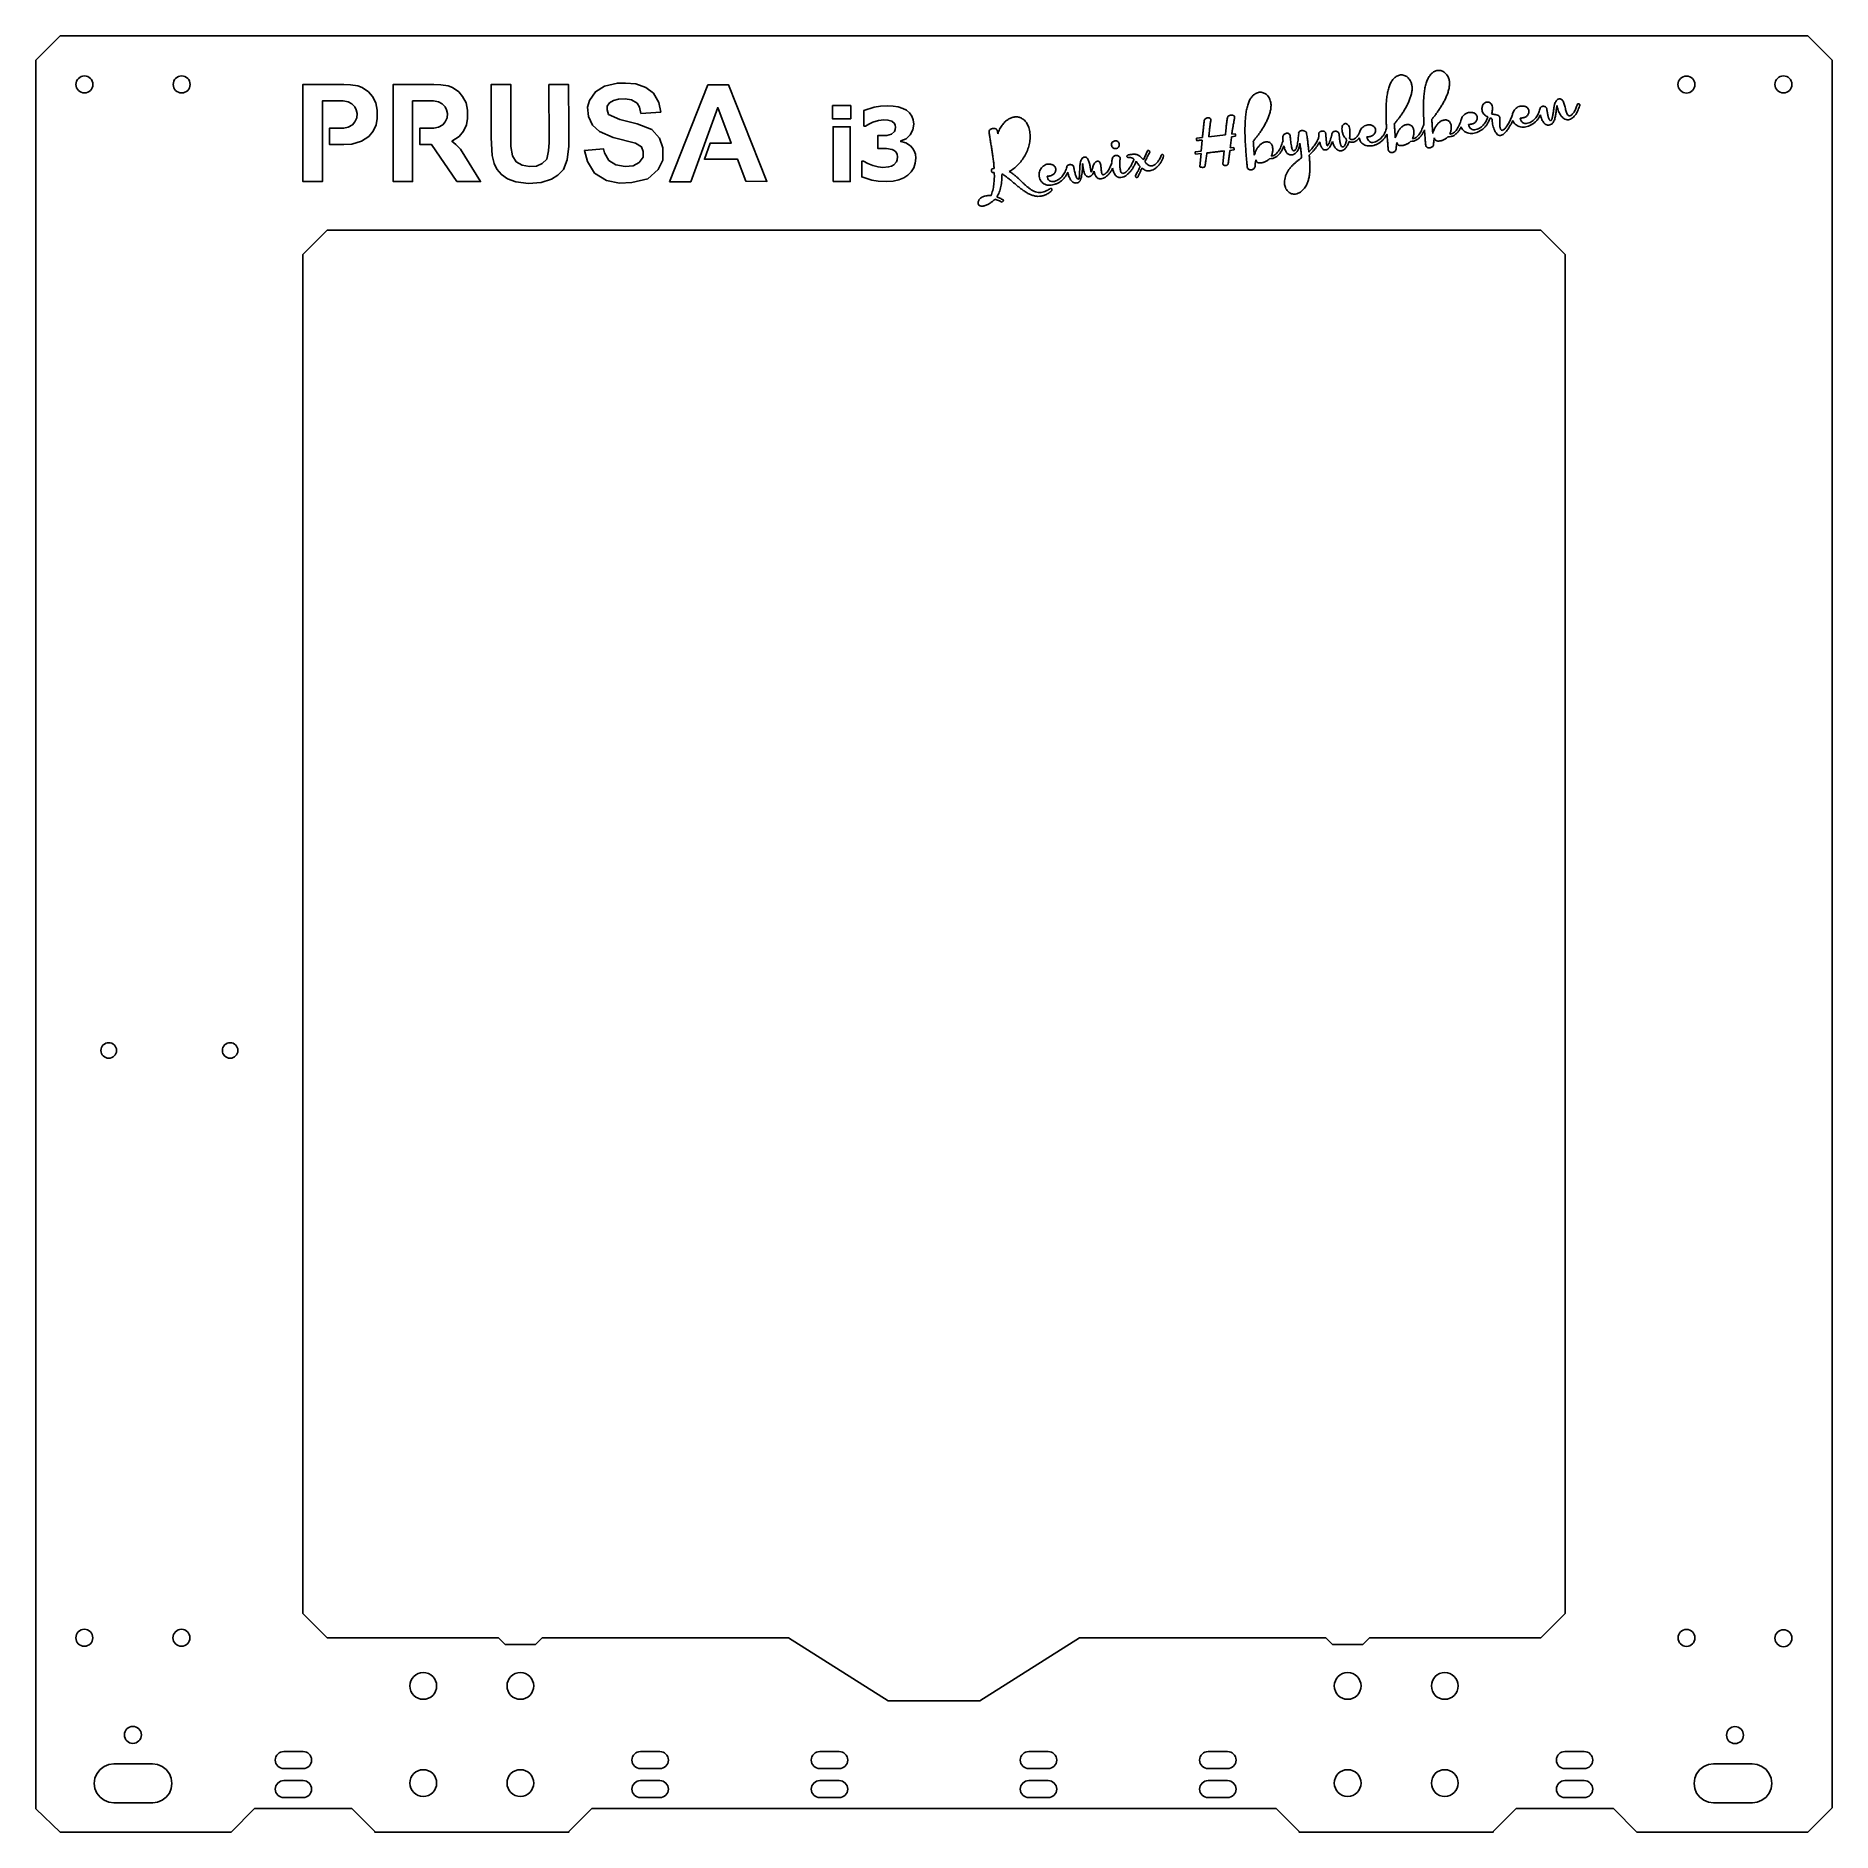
# Model space of a CAD drawing. Header units: millimetres. Extents: x -310 to 60, y -185 to 185.
import ezdxf

# ---------------------------------------------------------------- set-up
doc = ezdxf.new("R2010")
doc.units = ezdxf.units.MM
doc.layers.get('0').update_dxf_attribs({"linetype": 'CONTINUOUS'})

msp = doc.modelspace()

# ---------------------------------------------------------------- linework, layer by layer
for p, q in [((-65.02, 168.08), (-65.02, 168.07)), ((-10.87, 168.07), (-10.89, 168.08)), ((-6.32, 168.74), (-6.3, 168.78)), ((-0.54, 168.68), (-0.57, 168.61)), ((-71.38, 163.88), (-70.17, 164.03)), ((-70.44, 161.25), (-70.23, 163.52)), ((-68.86, 164.19), (-65.44, 164.58)), ((-63.38, 164.31), (-64.16, 164.21)), ((-64.14, 164.72), (-63.42, 164.79)), ((-49.96, 161.89), (-50.08, 162.85)), ((-26.92, 163.78), (-26.87, 163.79)), ((-24.45, 165.59), (-24.46, 165.57)), ((-19.21, 164.73), (-19.17, 164.73)), ((-85.04, 160.54), (-84.74, 160.57)), ((-82.34, 159.47), (-81.5, 161.3)), ((-71.63, 161.11), (-70.44, 161.25)), ((-70.46, 160.73), (-71.57, 160.62)), ((-70.71, 158.05), (-70.46, 160.73)), ((-65.94, 158.59), (-65.72, 161.28)), ((-63.68, 161.5), (-64.51, 161.4)), ((-64.45, 161.92), (-63.73, 161.98)), ((-55.98, 160.21), (-55.93, 160.22)), ((-113.41, 157.61), (-113.1, 157.65)), ((-113.05, 156.8), (-113.4, 156.81)), ((-94.72, 157.69), (-94.81, 158.38)), ((-83.93, 156.14), (-83.59, 156.88)), ((-82.88, 157.2), (-83.1, 156.74)), ((-69.7, 157.97), (-69.7, 158.01))]:
    msp.add_line(p, q)
for points in [[(-200.68, -184.93), (-200.68, -185.03), (-240.68, -185.03), (-240.68, -184.93), (-245.42, -180.19), (-265.42, -180.19), (-270.26, -185.03), (-305.47, -185.03), (-310.47, -180.22), (-310.47, 179.97), (-305.47, 184.97), (54.53, 184.97), (59.53, 179.97), (59.53, -180.03), (54.53, -185.03), (19.32, -185.03), (14.48, -180.19), (-5.52, -180.19), (-10.26, -184.93), (-10.26, -185.03), (-50.26, -185.03), (-50.26, -184.93), (-55, -180.19), (-195.94, -180.19)], [(-246.17, 166.17), (-247.07, 165.97), (-249.97, 165.97), (-249.97, 162.57), (-247.07, 162.57), (-245.37, 162.67), (-243.37, 163.27), (-241.87, 164.27), (-240.97, 165.37), (-240.37, 166.67), (-240.17, 167.97), (-240.17, 169.67), (-240.47, 171.17), (-241.17, 172.47), (-241.97, 173.47), (-243.27, 174.37), (-244.17, 174.67), (-245.67, 174.87), (-247.07, 174.97), (-255.47, 174.97), (-255.47, 154.97), (-251.47, 154.97), (-251.47, 171.57), (-247.17, 171.57), (-246.17, 171.37), (-245.37, 170.97), (-244.77, 170.37), (-244.47, 169.77), (-244.27, 168.97), (-244.37, 168.07), (-244.77, 167.27), (-245.27, 166.67)], [(-223.74, 154.97), (-218.86, 154.97), (-223.04, 161.62), (-224, 162.58), (-224.77, 163.27), (-223.27, 164.27), (-222.37, 165.37), (-221.77, 166.67), (-221.57, 167.97), (-221.57, 169.67), (-221.87, 171.17), (-222.57, 172.47), (-223.37, 173.47), (-224.67, 174.37), (-225.57, 174.67), (-227.07, 174.87), (-228.47, 174.97), (-236.87, 174.97), (-236.87, 154.97), (-232.87, 154.97), (-232.87, 171.57), (-228.57, 171.57), (-227.57, 171.37), (-226.77, 170.97), (-226.17, 170.37), (-225.87, 169.77), (-225.67, 168.97), (-225.77, 168.07), (-226.17, 167.27), (-226.67, 166.67), (-227.57, 166.17), (-228.47, 165.97), (-231.37, 165.97), (-231.37, 162.57), (-228.98, 162.57)], [(-216.71, 163.98), (-216.49, 160.36), (-216.1, 158.7), (-215.51, 157.5), (-214.58, 156.39), (-213.33, 155.56), (-211.6, 154.93), (-208.98, 154.58), (-206.36, 154.78), (-204.25, 155.44), (-202.93, 156.3), (-201.78, 157.42), (-201.05, 159.47), (-200.71, 162.23), (-200.71, 166.15), (-200.73, 174.96), (-204.79, 174.96), (-204.77, 163.02), (-204.89, 161.3), (-205.26, 159.57), (-206.16, 158.69), (-207.36, 158.17), (-208.81, 158.07), (-210.3, 158.32), (-211.52, 159.05), (-212.33, 160.28), (-212.65, 162.18), (-212.62, 170.14), (-212.62, 174.96), (-216.67, 174.97)], [(-181.76, 169.25), (-182.16, 171.23), (-183.28, 173.21), (-184.85, 174.33), (-186.88, 175.09), (-189.01, 175.24), (-190.69, 175.24), (-193.33, 174.63), (-195.21, 173.47), (-196.42, 171.64), (-196.83, 170.32), (-196.63, 168.34), (-195.81, 166.56), (-194.39, 165.29), (-191.55, 164.03), (-186.98, 162.91), (-185.72, 162.15), (-185.36, 161.13), (-185.41, 159.97), (-186.22, 158.9), (-187.44, 158.19), (-189.07, 158.04), (-190.99, 158.39), (-192.47, 159.31), (-193.38, 160.88), (-193.58, 161.74), (-197.49, 161.39), (-196.88, 159.1), (-195.41, 156.72), (-192.92, 155.2), (-190.28, 154.64), (-187.75, 154.74), (-184.45, 155.55), (-182.32, 157.43), (-181.3, 159.36), (-181.3, 161.89), (-182.01, 163.92), (-183.63, 165.7), (-186.63, 166.87), (-190.18, 167.78), (-192.52, 168.8), (-192.82, 169.71), (-192.82, 170.47), (-192.35, 171.18), (-191.49, 171.68), (-190.47, 171.94), (-189.09, 172), (-187.79, 171.79), (-186.65, 171.15), (-186.12, 170.29), (-185.83, 169)], [(-179.93, 154.94), (-175.57, 154.94), (-170.03, 170.22), (-167.24, 162.91), (-171.61, 162.86), (-172.77, 159.56), (-165.92, 159.56), (-164.2, 155.04), (-159.88, 154.99), (-167.8, 174.89), (-172.06, 174.89)], [(-142.63, 167.87), (-142.63, 170.62), (-146.36, 170.62), (-146.36, 167.87)], [(-129.73, 167.69), (-130.01, 168.46), (-130.49, 169.13), (-131.16, 169.66), (-131.92, 170.05), (-132.83, 170.34), (-133.9, 170.51), (-135.15, 170.57), (-136.51, 170.49), (-137.83, 170.26), (-139.92, 169.62), (-139.92, 166.41), (-139.61, 166.41), (-138.92, 166.8), (-138.04, 167.22), (-136.92, 167.55), (-135.8, 167.68), (-134.97, 167.62), (-134.13, 167.38), (-133.6, 166.93), (-133.44, 166.6), (-133.39, 166.19), (-133.45, 165.67), (-133.62, 165.27), (-134.25, 164.73), (-135.22, 164.49), (-136.48, 164.43), (-137.07, 164.43), (-137.07, 161.8), (-136.43, 161.8), (-135.24, 161.78), (-134.09, 161.59), (-133.65, 161.38), (-133.31, 161.07), (-133.09, 160.63), (-133.02, 160.05), (-133.07, 159.45), (-133.23, 159.01), (-133.77, 158.39), (-134.26, 158.12), (-134.84, 157.97), (-136.03, 157.87), (-136.99, 157.97), (-138.05, 158.26), (-139.09, 158.67), (-139.99, 159.16), (-140.35, 159.16), (-140.35, 155.91), (-138.31, 155.26), (-136.94, 155.04), (-135.31, 154.97), (-133.89, 155.05), (-132.7, 155.31), (-131.7, 155.72), (-130.84, 156.28), (-130.15, 156.98), (-129.64, 157.81), (-129.34, 158.77), (-129.24, 159.82), (-129.31, 160.61), (-129.53, 161.29), (-129.87, 161.85), (-130.28, 162.3), (-131.27, 162.92), (-132.32, 163.2), (-132.32, 163.34), (-131.23, 163.79), (-130.37, 164.58), (-129.81, 165.62), (-129.63, 166.82)], [(-146.26, 154.97), (-142.74, 154.97), (-142.74, 166.26), (-146.26, 166.26)], [(-215.16, -145.03), (-213.81, -146.39), (-207.56, -146.39), (-206.2, -145.03), (-155.47, -145.03), (-134.94, -158), (-116, -158), (-95.47, -145.03), (-44.74, -145.03), (-43.39, -146.39), (-37.14, -146.39), (-35.78, -145.03), (-0.47, -145.03), (4.53, -140.03), (4.53, 139.97), (-0.47, 144.97), (-250.47, 144.97), (-255.47, 139.97), (-255.47, -140.03), (-250.47, -145.03)], [(-294.44, -171), (-295.48, -171.13), (-296.44, -171.53), (-297.27, -172.17), (-297.91, -173), (-298.31, -173.96), (-298.44, -175), (-298.31, -176.03), (-297.91, -177), (-297.27, -177.82), (-296.44, -178.46), (-295.48, -178.86), (-294.44, -179), (-286.38, -179), (-285.41, -178.86), (-284.45, -178.46), (-283.62, -177.82), (-282.98, -177), (-282.59, -176.03), (-282.45, -175), (-282.59, -173.96), (-282.98, -173), (-283.62, -172.17), (-284.45, -171.53), (-285.41, -171.13), (-286.45, -171)], [(35.09, -171), (34.06, -171.13), (33.09, -171.53), (32.26, -172.17), (31.63, -173), (31.23, -173.96), (31.09, -175), (31.23, -176.03), (31.63, -177), (32.26, -177.82), (33.09, -178.46), (34.06, -178.86), (35.09, -179), (39.25, -179), (39.53, -179.03), (39.81, -179), (43.16, -179), (44.12, -178.86), (45.09, -178.46), (45.92, -177.82), (46.55, -177), (46.95, -176.03), (47.09, -175), (46.95, -173.96), (46.55, -173), (45.92, -172.17), (45.09, -171.53), (44.12, -171.13), (43.09, -171)]]:
    msp.add_lwpolyline(points, close=True)
for points in [[(-259.42, -171.94), (-255.42, -171.94, 1), (-255.42, -168.44), (-259.42, -168.44, 1)], [(-181.94, -168.44, -1), (-181.94, -171.94), (-185.94, -171.94, -1), (-185.94, -168.44)], [(-145, -168.44, -1), (-145, -171.94), (-149, -171.94, -1), (-149, -168.44)], [(-105.94, -171.94, -1), (-105.94, -168.44), (-101.94, -168.44, -1), (-101.94, -171.94)], [(-69, -171.94, -1), (-69, -168.44), (-65, -168.44, -1), (-65, -171.94)], [(4.48, -171.94, -1), (4.48, -168.44), (8.48, -168.44, -1), (8.48, -171.94)], [(-255.42, -174.44, -1), (-255.42, -177.94), (-259.42, -177.94, -1), (-259.42, -174.44)], [(-185.94, -177.94, -1), (-185.94, -174.44), (-181.94, -174.44, -1), (-181.94, -177.94)], [(-149, -177.94, -1), (-149, -174.44), (-145, -174.44, -1), (-145, -177.94)], [(-101.94, -174.44), (-105.94, -174.44, 1), (-105.94, -177.94), (-101.94, -177.94, 1)], [(-65, -174.44, -1), (-65, -177.94), (-69, -177.94, -1), (-69, -174.44)], [(4.48, -177.94, -1), (4.48, -174.44), (8.48, -174.44, -1), (8.48, -177.94)]]:
    msp.add_lwpolyline(points, format="xyb", close=True)
for centre, radius in [((-300.47, 174.98), 1.75), ((-280.45, 174.98), 1.75), ((29.53, 174.96), 1.75), ((49.51, 174.99), 1.75), ((-295.47, -24.02), 1.6), ((-270.47, -24.02), 1.6), ((-300.5, -145.01), 1.75), ((-280.49, -145.01), 1.75), ((29.54, -145.04), 1.75), ((49.52, -145.09), 1.75), ((-230.68, -154.93), 2.75), ((-210.68, -154.93), 2.75), ((-40.26, -154.93), 2.75), ((-20.26, -154.93), 2.75), ((-290.5, -165.02), 1.75), ((39.53, -165.06), 1.75), ((-230.68, -174.93), 2.75), ((-210.68, -174.93), 2.75), ((-40.26, -174.93), 2.75), ((-20.26, -174.93), 2.75)]:
    msp.add_circle(centre, radius)
for points, knots in [([(-23.12, 177.07), (-22.95, 177.25), (-22.59, 177.6), (-22.12, 177.75), (-21.89, 177.83)], [0, 0, 0, 0, 0.0732222, 0.1467386, 0.1467386, 0.1467386, 0.1467386]), ([(-21.89, 177.83), (-21.76, 177.85), (-21.49, 177.9), (-21.23, 177.86), (-21.1, 177.84)], [0, 0, 0, 0, 0.03990191, 0.07898188, 0.07898188, 0.07898188, 0.07898188]), ([(-21.1, 177.84), (-20.98, 177.81), (-20.72, 177.74), (-20.5, 177.6), (-20.39, 177.52)], [0, 0, 0, 0, 0.03912047, 0.07869063, 0.07869063, 0.07869063, 0.07869063]), ([(-32.12, 172.78), (-32.07, 173.13), (-31.96, 173.78), (-31.75, 174.41), (-31.65, 174.71)], [0, 0, 0, 0, 0.1039312, 0.1987395, 0.1987395, 0.1987395, 0.1987395]), ([(-31.65, 174.71), (-31.54, 174.98), (-31.33, 175.49), (-30.99, 175.92), (-30.83, 176.13)], [0, 0, 0, 0, 0.085987, 0.1643469, 0.1643469, 0.1643469, 0.1643469]), ([(-30.83, 176.13), (-30.65, 176.3), (-30.3, 176.65), (-29.83, 176.81), (-29.59, 176.88)], [0, 0, 0, 0, 0.0732222, 0.1467386, 0.1467386, 0.1467386, 0.1467386]), ([(-29.59, 176.88), (-29.46, 176.91), (-29.2, 176.96), (-28.94, 176.92), (-28.81, 176.9)], [0, 0, 0, 0, 0.03990095, 0.07898185, 0.07898185, 0.07898185, 0.07898185]), ([(-28.81, 176.9), (-28.68, 176.86), (-28.43, 176.79), (-28.2, 176.65), (-28.09, 176.58)], [0, 0, 0, 0, 0.03912047, 0.07869063, 0.07869063, 0.07869063, 0.07869063]), ([(-28.09, 176.58), (-27.99, 176.49), (-27.77, 176.32), (-27.6, 176.1), (-27.51, 175.99)], [0, 0, 0, 0, 0.04065472, 0.08288815, 0.08288815, 0.08288815, 0.08288815]), ([(-27.51, 175.99), (-27.43, 175.87), (-27.27, 175.62), (-27.17, 175.33), (-27.12, 175.19)], [0, 0, 0, 0, 0.04380397, 0.08906321, 0.08906321, 0.08906321, 0.08906321]), ([(-27.12, 175.19), (-27.07, 174.97), (-26.96, 174.51), (-26.99, 174.03), (-27, 173.79)], [0, 0, 0, 0, 0.0690171, 0.1418029, 0.1418029, 0.1418029, 0.1418029]), ([(-24.42, 173.73), (-24.36, 174.07), (-24.25, 174.73), (-24.04, 175.36), (-23.94, 175.66)], [0, 0, 0, 0, 0.1039312, 0.1987395, 0.1987395, 0.1987395, 0.1987395]), ([(-23.94, 175.66), (-23.83, 175.92), (-23.62, 176.43), (-23.28, 176.87), (-23.12, 177.07)], [0, 0, 0, 0, 0.085987, 0.1643469, 0.1643469, 0.1643469, 0.1643469]), ([(-20.39, 177.52), (-20.28, 177.44), (-20.06, 177.27), (-19.89, 177.05), (-19.81, 176.94)], [0, 0, 0, 0, 0.04065472, 0.08288815, 0.08288815, 0.08288815, 0.08288815]), ([(-19.81, 176.94), (-19.73, 176.81), (-19.57, 176.56), (-19.47, 176.28), (-19.42, 176.14)], [0, 0, 0, 0, 0.04380397, 0.08906321, 0.08906321, 0.08906321, 0.08906321]), ([(-19.29, 174.73), (-19.33, 174.48), (-19.4, 173.96), (-19.56, 173.45), (-19.64, 173.2)], [0, 0, 0, 0, 0.0770821, 0.1577966, 0.1577966, 0.1577966, 0.1577966]), ([(-19.42, 176.14), (-19.36, 175.91), (-19.25, 175.45), (-19.28, 174.98), (-19.29, 174.73)], [0, 0, 0, 0, 0.0690171, 0.1418029, 0.1418029, 0.1418029, 0.1418029]), ([(-61.19, 169.21), (-61.13, 169.56), (-61.02, 170.21), (-60.81, 170.84), (-60.71, 171.14)], [0, 0, 0, 0, 0.1039313, 0.1987395, 0.1987395, 0.1987395, 0.1987395]), ([(-60.71, 171.14), (-60.6, 171.41), (-60.39, 171.92), (-60.05, 172.35), (-59.89, 172.56)], [0, 0, 0, 0, 0.0859873, 0.1643468, 0.1643468, 0.1643468, 0.1643468]), ([(-59.89, 172.56), (-59.72, 172.73), (-59.36, 173.08), (-58.89, 173.24), (-58.65, 173.32)], [0, 0, 0, 0, 0.0732222, 0.1467386, 0.1467386, 0.1467386, 0.1467386]), ([(-58.65, 173.32), (-58.52, 173.34), (-58.26, 173.39), (-58, 173.35), (-57.87, 173.33)], [0, 0, 0, 0, 0.03990095, 0.07898185, 0.07898185, 0.07898185, 0.07898185]), ([(-57.87, 173.33), (-57.74, 173.29), (-57.49, 173.22), (-57.27, 173.08), (-57.15, 173.01)], [0, 0, 0, 0, 0.03912003, 0.07869096, 0.07869096, 0.07869096, 0.07869096]), ([(-57.15, 173.01), (-57.05, 172.93), (-56.83, 172.76), (-56.66, 172.54), (-56.57, 172.42)], [0, 0, 0, 0, 0.04065407, 0.0828875, 0.0828875, 0.0828875, 0.0828875]), ([(-56.57, 172.42), (-56.5, 172.3), (-56.34, 172.05), (-56.24, 171.77), (-56.19, 171.62)], [0, 0, 0, 0, 0.04380397, 0.08906321, 0.08906321, 0.08906321, 0.08906321]), ([(-56.06, 170.22), (-56.1, 169.96), (-56.17, 169.44), (-56.33, 168.94), (-56.41, 168.68)], [0, 0, 0, 0, 0.0770824, 0.1577965, 0.1577965, 0.1577965, 0.1577965]), ([(-56.19, 171.62), (-56.13, 171.4), (-56.02, 170.94), (-56.05, 170.46), (-56.06, 170.22)], [0, 0, 0, 0, 0.0690172, 0.141803, 0.141803, 0.141803, 0.141803]), ([(-32.34, 168.1), (-32.35, 168.51), (-32.37, 169.32), (-32.34, 170.12), (-32.33, 170.52)], [0, 0, 0, 0, 0.1222313, 0.2419801, 0.2419801, 0.2419801, 0.2419801]), ([(-32.33, 170.52), (-32.31, 170.91), (-32.27, 171.66), (-32.17, 172.42), (-32.12, 172.78)], [0, 0, 0, 0, 0.1160285, 0.2272083, 0.2272083, 0.2272083, 0.2272083]), ([(-28.03, 170.68), (-28.17, 170.42), (-28.44, 169.91), (-28.75, 169.42), (-28.9, 169.18)], [0, 0, 0, 0, 0.0876744, 0.1730869, 0.1730869, 0.1730869, 0.1730869]), ([(-27.35, 172.25), (-27.45, 171.99), (-27.65, 171.45), (-27.9, 170.94), (-28.03, 170.68)], [0, 0, 0, 0, 0.0842305, 0.1714462, 0.1714462, 0.1714462, 0.1714462]), ([(-27, 173.79), (-27.04, 173.53), (-27.11, 173.01), (-27.27, 172.51), (-27.35, 172.25)], [0, 0, 0, 0, 0.0770821, 0.1577966, 0.1577966, 0.1577966, 0.1577966]), ([(-24.64, 169.05), (-24.64, 169.45), (-24.66, 170.26), (-24.64, 171.07), (-24.62, 171.47)], [0, 0, 0, 0, 0.1222312, 0.2419801, 0.2419801, 0.2419801, 0.2419801]), ([(-24.62, 171.47), (-24.6, 171.85), (-24.56, 172.61), (-24.47, 173.36), (-24.42, 173.73)], [0, 0, 0, 0, 0.1160285, 0.2272083, 0.2272083, 0.2272083, 0.2272083]), ([(-20.33, 171.63), (-20.47, 171.37), (-20.74, 170.86), (-21.04, 170.37), (-21.2, 170.13)], [0, 0, 0, 0, 0.087675, 0.1730868, 0.1730868, 0.1730868, 0.1730868]), ([(-19.64, 173.2), (-19.74, 172.93), (-19.94, 172.4), (-20.2, 171.89), (-20.33, 171.63)], [0, 0, 0, 0, 0.0842309, 0.1714462, 0.1714462, 0.1714462, 0.1714462]), ([(-12.58, 169.71), (-12.59, 169.82), (-12.61, 170.04), (-12.57, 170.25), (-12.55, 170.36)], [0, 0, 0, 0, 0.03400724, 0.06479215, 0.06479215, 0.06479215, 0.06479215]), ([(-12.55, 170.36), (-12.53, 170.45), (-12.47, 170.62), (-12.37, 170.78), (-12.33, 170.86)], [0, 0, 0, 0, 0.02844271, 0.0552039, 0.0552039, 0.0552039, 0.0552039]), ([(-12.33, 170.86), (-12.27, 170.92), (-12.17, 171.05), (-12.03, 171.14), (-11.97, 171.19)], [0, 0, 0, 0, 0.02528732, 0.04921363, 0.04921363, 0.04921363, 0.04921363]), ([(-11.97, 171.19), (-11.9, 171.23), (-11.77, 171.3), (-11.62, 171.32), (-11.55, 171.34)], [0, 0, 0, 0, 0.02276822, 0.04450185, 0.04450185, 0.04450185, 0.04450185]), ([(-11.55, 171.34), (-11.42, 171.34), (-11.17, 171.34), (-10.95, 171.21), (-10.84, 171.13)], [0, 0, 0, 0, 0.03686002, 0.07517786, 0.07517786, 0.07517786, 0.07517786]), ([(-10.84, 171.13), (-10.74, 171.03), (-10.52, 170.78), (-10.47, 170.45), (-10.44, 170.26)], [0, 0, 0, 0, 0.04324392, 0.09774196, 0.09774196, 0.09774196, 0.09774196]), ([(-10.44, 170.26), (-10.43, 170.14), (-10.41, 169.91), (-10.44, 169.68), (-10.46, 169.57)], [0, 0, 0, 0, 0.03594057, 0.06996185, 0.06996185, 0.06996185, 0.06996185]), ([(-5.86, 169.76), (-5.76, 169.87), (-5.56, 170.1), (-5.3, 170.25), (-5.17, 170.33)], [0, 0, 0, 0, 0.04432355, 0.08973998, 0.08973998, 0.08973998, 0.08973998]), ([(-5.17, 170.33), (-5.03, 170.39), (-4.73, 170.51), (-4.41, 170.52), (-4.25, 170.53)], [0, 0, 0, 0, 0.04661377, 0.09538239, 0.09538239, 0.09538239, 0.09538239]), ([(-4.25, 170.53), (-4.16, 170.53), (-3.98, 170.52), (-3.82, 170.47), (-3.73, 170.45)], [0, 0, 0, 0, 0.02621136, 0.05198465, 0.05198465, 0.05198465, 0.05198465]), ([(-3.73, 170.45), (-3.65, 170.42), (-3.5, 170.36), (-3.36, 170.26), (-3.29, 170.21)], [0, 0, 0, 0, 0.02526617, 0.05015884, 0.05015884, 0.05015884, 0.05015884]), ([(-3.29, 170.21), (-3.23, 170.16), (-3.11, 170.04), (-3.04, 169.89), (-3, 169.82)], [0, 0, 0, 0, 0.02463004, 0.04956534, 0.04956534, 0.04956534, 0.04956534]), ([(-0.61, 170.06), (-0.59, 170.12), (-0.55, 170.23), (-0.47, 170.31), (-0.43, 170.35)], [0, 0, 0, 0, 0.01762162, 0.03411948, 0.03411948, 0.03411948, 0.03411948]), ([(-0.43, 170.35), (-0.38, 170.38), (-0.26, 170.44), (-0.13, 170.46), (-0.06, 170.48)], [0, 0, 0, 0, 0.01794237, 0.03964398, 0.03964398, 0.03964398, 0.03964398]), ([(-0.06, 170.48), (0.05, 170.48), (0.24, 170.49), (0.41, 170.4), (0.5, 170.36)], [0, 0, 0, 0, 0.02991323, 0.05754375, 0.05754375, 0.05754375, 0.05754375]), ([(0.5, 170.36), (0.56, 170.3), (0.69, 170.21), (0.73, 170.06), (0.75, 169.99)], [0, 0, 0, 0, 0.02471766, 0.04534692, 0.04534692, 0.04534692, 0.04534692]), ([(2.17, 169.7), (2.18, 169.82), (2.21, 170.04), (2.25, 170.26), (2.26, 170.37)], [0, 0, 0, 0, 0.03511329, 0.06709573, 0.06709573, 0.06709573, 0.06709573]), ([(2.26, 170.37), (2.27, 170.46), (2.29, 170.61), (2.34, 170.76), (2.36, 170.82)], [0, 0, 0, 0, 0.02676623, 0.04634806, 0.04634806, 0.04634806, 0.04634806]), ([(2.36, 170.82), (2.4, 170.96), (2.49, 171.23), (2.62, 171.48), (2.69, 171.6)], [0, 0, 0, 0, 0.04393848, 0.08487704, 0.08487704, 0.08487704, 0.08487704]), ([(2.69, 171.6), (2.77, 171.7), (2.93, 171.91), (3.18, 171.96), (3.31, 171.99)], [0, 0, 0, 0, 0.03722433, 0.07567391, 0.07567391, 0.07567391, 0.07567391]), ([(2.9, 170.63), (2.87, 170.52), (2.81, 170.27), (2.77, 170.03), (2.75, 169.9)], [0, 0, 0, 0, 0.03574428, 0.07536966, 0.07536966, 0.07536966, 0.07536966]), ([(3.08, 169.67), (3.03, 169.84), (2.93, 170.15), (2.91, 170.48), (2.9, 170.63)], [0, 0, 0, 0, 0.05220789, 0.09826662, 0.09826662, 0.09826662, 0.09826662]), ([(3.31, 171.99), (3.43, 171.99), (3.65, 172), (3.82, 171.85), (3.9, 171.78)], [0, 0, 0, 0, 0.03268659, 0.06426645, 0.06426645, 0.06426645, 0.06426645]), ([(3.9, 171.78), (3.97, 171.69), (4.13, 171.49), (4.23, 171.26), (4.28, 171.14)], [0, 0, 0, 0, 0.03559298, 0.07558022, 0.07558022, 0.07558022, 0.07558022]), ([(4.28, 171.14), (4.33, 171), (4.43, 170.71), (4.5, 170.42), (4.54, 170.27)], [0, 0, 0, 0, 0.04395013, 0.0907064, 0.0907064, 0.0907064, 0.0907064]), ([(4.54, 170.27), (4.57, 170.11), (4.64, 169.82), (4.73, 169.53), (4.77, 169.39)], [0, 0, 0, 0, 0.04666347, 0.09021645, 0.09021645, 0.09021645, 0.09021645]), ([(6.48, 169.47), (6.54, 169.59), (6.68, 169.84), (6.78, 170.1), (6.83, 170.23)], [0, 0, 0, 0, 0.04231259, 0.08445406, 0.08445406, 0.08445406, 0.08445406]), ([(6.83, 170.23), (6.88, 170.35), (6.96, 170.57), (7.03, 170.78), (7.06, 170.88)], [0, 0, 0, 0, 0.03817325, 0.06843204, 0.06843204, 0.06843204, 0.06843204]), ([(7.06, 170.88), (7.08, 170.91), (7.11, 170.96), (7.16, 170.98), (7.19, 170.98)], [0, 0, 0, 0, 0.00870769, 0.01705644, 0.01705644, 0.01705644, 0.01705644]), ([(7.19, 170.98), (7.22, 170.99), (7.28, 171), (7.34, 170.98), (7.37, 170.97)], [0, 0, 0, 0, 0.0090198, 0.01850738, 0.01850738, 0.01850738, 0.01850738]), ([(7.58, 170.72), (7.53, 170.56), (7.43, 170.23), (7.29, 169.92), (7.23, 169.75)], [0, 0, 0, 0, 0.0500575, 0.103618, 0.103618, 0.103618, 0.103618]), ([(7.37, 170.97), (7.4, 170.96), (7.46, 170.94), (7.51, 170.9), (7.53, 170.88)], [0, 0, 0, 0, 0.00949241, 0.01850858, 0.01850858, 0.01850858, 0.01850858]), ([(7.53, 170.88), (7.55, 170.85), (7.58, 170.81), (7.58, 170.75), (7.58, 170.72)], [0, 0, 0, 0, 0.00825556, 0.01636809, 0.01636809, 0.01636809, 0.01636809]), ([(-112.33, 164.78), (-112.22, 165.11), (-112.01, 165.74), (-111.64, 166.3), (-111.46, 166.57)], [0, 0, 0, 0, 0.102725, 0.1991979, 0.1991979, 0.1991979, 0.1991979]), ([(-111.46, 166.57), (-111.28, 166.8), (-110.91, 167.26), (-110.44, 167.6), (-110.21, 167.76)], [0, 0, 0, 0, 0.0901999, 0.1735233, 0.1735233, 0.1735233, 0.1735233]), ([(-110.21, 167.76), (-109.99, 167.89), (-109.55, 168.14), (-109.05, 168.23), (-108.8, 168.27)], [0, 0, 0, 0, 0.0776137, 0.151228, 0.151228, 0.151228, 0.151228]), ([(-108.8, 168.27), (-108.56, 168.28), (-108.09, 168.3), (-107.65, 168.11), (-107.44, 168.02)], [0, 0, 0, 0, 0.0706043, 0.1404421, 0.1404421, 0.1404421, 0.1404421]), ([(-107.44, 168.02), (-107.23, 167.89), (-106.78, 167.61), (-106.49, 167.17), (-106.33, 166.94)], [0, 0, 0, 0, 0.0736539, 0.1559745, 0.1559745, 0.1559745, 0.1559745]), ([(-106.33, 166.94), (-106.19, 166.66), (-105.87, 166.03), (-105.77, 165.34), (-105.71, 164.96)], [0, 0, 0, 0, 0.0953722, 0.2085549, 0.2085549, 0.2085549, 0.2085549]), ([(-70, 165.72), (-69.97, 166), (-69.91, 166.57), (-69.85, 167.14), (-69.83, 167.42)], [0, 0, 0, 0, 0.0853232, 0.1710326, 0.1710326, 0.1710326, 0.1710326]), ([(-69.83, 167.42), (-69.8, 167.51), (-69.76, 167.69), (-69.63, 167.82), (-69.56, 167.89)], [0, 0, 0, 0, 0.02750367, 0.05488902, 0.05488902, 0.05488902, 0.05488902]), ([(-69.56, 167.89), (-69.49, 167.94), (-69.35, 168.05), (-69.17, 168.09), (-69.09, 168.1)], [0, 0, 0, 0, 0.02697004, 0.05217357, 0.05217357, 0.05217357, 0.05217357]), ([(-69.09, 168.1), (-69.01, 168.11), (-68.86, 168.12), (-68.72, 168.06), (-68.66, 168.03)], [0, 0, 0, 0, 0.02274122, 0.04461017, 0.04461017, 0.04461017, 0.04461017]), ([(-68.66, 168.03), (-68.6, 167.98), (-68.47, 167.88), (-68.44, 167.73), (-68.43, 167.64)], [0, 0, 0, 0, 0.02155185, 0.04597006, 0.04597006, 0.04597006, 0.04597006]), ([(-68.53, 167.15), (-68.55, 167.01), (-68.59, 166.72), (-68.62, 166.44), (-68.64, 166.29)], [0, 0, 0, 0, 0.04096846, 0.08673487, 0.08673487, 0.08673487, 0.08673487]), ([(-68.43, 167.64), (-68.45, 167.58), (-68.49, 167.42), (-68.52, 167.25), (-68.53, 167.15)], [0, 0, 0, 0, 0.01877402, 0.05071272, 0.05071272, 0.05071272, 0.05071272]), ([(-65.44, 164.58), (-65.4, 165.02), (-65.33, 165.81), (-65.24, 166.6), (-65.2, 166.94)], [0, 0, 0, 0, 0.1337867, 0.2381341, 0.2381341, 0.2381341, 0.2381341]), ([(-65.2, 166.94), (-65.17, 167.19), (-65.13, 167.57), (-65.05, 167.95), (-65.02, 168.08)], [0, 0, 0, 0, 0.0736379, 0.115337, 0.115337, 0.115337, 0.115337]), ([(-65.02, 168.07), (-65, 168.16), (-64.97, 168.33), (-64.84, 168.44), (-64.77, 168.5)], [0, 0, 0, 0, 0.02603473, 0.05044636, 0.05044636, 0.05044636, 0.05044636]), ([(-64.77, 168.5), (-64.7, 168.54), (-64.56, 168.62), (-64.39, 168.65), (-64.31, 168.67)], [0, 0, 0, 0, 0.02491294, 0.0496775, 0.0496775, 0.0496775, 0.0496775]), ([(-64.31, 168.67), (-64.26, 168.67), (-64.16, 168.68), (-64.06, 168.67), (-64.01, 168.66)], [0, 0, 0, 0, 0.01518641, 0.02978021, 0.02978021, 0.02978021, 0.02978021]), ([(-64.01, 168.66), (-63.97, 168.65), (-63.88, 168.63), (-63.8, 168.59), (-63.76, 168.57)], [0, 0, 0, 0, 0.01387189, 0.02694152, 0.02694152, 0.02694152, 0.02694152]), ([(-63.81, 166.7), (-63.83, 166.58), (-63.88, 166.34), (-63.92, 166.1), (-63.94, 165.98)], [0, 0, 0, 0, 0.03700176, 0.073627, 0.073627, 0.073627, 0.073627]), ([(-63.68, 167.39), (-63.7, 167.28), (-63.74, 167.05), (-63.79, 166.82), (-63.81, 166.7)], [0, 0, 0, 0, 0.03377979, 0.06983282, 0.06983282, 0.06983282, 0.06983282]), ([(-63.76, 168.57), (-63.73, 168.55), (-63.66, 168.5), (-63.61, 168.44), (-63.59, 168.41)], [0, 0, 0, 0, 0.01230559, 0.02408787, 0.02408787, 0.02408787, 0.02408787]), ([(-63.59, 167.89), (-63.6, 167.81), (-63.63, 167.64), (-63.66, 167.48), (-63.68, 167.39)], [0, 0, 0, 0, 0.02324766, 0.05047484, 0.05047484, 0.05047484, 0.05047484]), ([(-63.59, 168.41), (-63.57, 168.37), (-63.54, 168.3), (-63.54, 168.21), (-63.54, 168.17)], [0, 0, 0, 0, 0.01178806, 0.02440233, 0.02440233, 0.02440233, 0.02440233]), ([(-63.54, 168.17), (-63.54, 168.13), (-63.56, 168.04), (-63.58, 167.94), (-63.59, 167.89)], [0, 0, 0, 0, 0.01100643, 0.02885067, 0.02885067, 0.02885067, 0.02885067]), ([(-61.4, 164.53), (-61.41, 164.94), (-61.43, 165.75), (-61.4, 166.55), (-61.39, 166.95)], [0, 0, 0, 0, 0.1222312, 0.2419802, 0.2419802, 0.2419802, 0.2419802]), ([(-61.39, 166.95), (-61.37, 167.34), (-61.33, 168.1), (-61.23, 168.85), (-61.19, 169.21)], [0, 0, 0, 0, 0.1160283, 0.2272082, 0.2272082, 0.2272082, 0.2272082]), ([(-57.1, 167.11), (-57.23, 166.85), (-57.51, 166.34), (-57.81, 165.86), (-57.96, 165.61)], [0, 0, 0, 0, 0.087675, 0.1730871, 0.1730871, 0.1730871, 0.1730871]), ([(-56.41, 168.68), (-56.51, 168.42), (-56.71, 167.88), (-56.96, 167.37), (-57.1, 167.11)], [0, 0, 0, 0, 0.0842305, 0.1714462, 0.1714462, 0.1714462, 0.1714462]), ([(-41.42, 165.54), (-41.43, 165.74), (-41.47, 166.08), (-41.34, 166.4), (-41.29, 166.54)], [0, 0, 0, 0, 0.0570326, 0.1015369, 0.1015369, 0.1015369, 0.1015369]), ([(-41.29, 166.54), (-41.22, 166.64), (-41.1, 166.83), (-40.88, 166.9), (-40.78, 166.93)], [0, 0, 0, 0, 0.03577073, 0.06641086, 0.06641086, 0.06641086, 0.06641086]), ([(-40.78, 166.93), (-40.68, 166.92), (-40.45, 166.91), (-40.29, 166.75), (-40.2, 166.67)], [0, 0, 0, 0, 0.02905178, 0.06471279, 0.06471279, 0.06471279, 0.06471279]), ([(-40.2, 166.67), (-40.11, 166.55), (-39.91, 166.26), (-39.86, 165.91), (-39.83, 165.71)], [0, 0, 0, 0, 0.0452373, 0.1040756, 0.1040756, 0.1040756, 0.1040756]), ([(-36.76, 166.45), (-36.61, 166.51), (-36.32, 166.64), (-36, 166.65), (-35.83, 166.65)], [0, 0, 0, 0, 0.04661331, 0.09538192, 0.09538192, 0.09538192, 0.09538192]), ([(-35.83, 166.65), (-35.75, 166.65), (-35.57, 166.64), (-35.4, 166.59), (-35.32, 166.57)], [0, 0, 0, 0, 0.02621276, 0.05198516, 0.05198516, 0.05198516, 0.05198516]), ([(-35.32, 166.57), (-35.24, 166.54), (-35.08, 166.48), (-34.95, 166.38), (-34.88, 166.33)], [0, 0, 0, 0, 0.02526576, 0.05015843, 0.05015843, 0.05015843, 0.05015843]), ([(-32.24, 165.94), (-32.26, 166.25), (-32.3, 166.97), (-32.33, 167.69), (-32.34, 168.1)], [0.0264023, 0.0264023, 0.0264023, 0.0264023, 0.1201037, 0.2424794, 0.2424794, 0.2424794, 0.2424794]), ([(-29.82, 167.87), (-29.97, 167.68), (-30.23, 167.33), (-30.52, 167), (-30.65, 166.84)], [0, 0, 0, 0, 0.0710642, 0.1315458, 0.1315458, 0.1315458, 0.1315458]), ([(-30.65, 166.84), (-30.63, 166.68), (-30.61, 166.38), (-30.59, 166.08), (-30.58, 165.95)], [0, 0, 0, 0, 0.04940132, 0.08949876, 0.08949876, 0.08949876, 0.08949876]), ([(-28.9, 169.18), (-29.05, 168.95), (-29.35, 168.51), (-29.67, 168.08), (-29.82, 167.87)], [0, 0, 0, 0, 0.0823098, 0.1606278, 0.1606278, 0.1606278, 0.1606278]), ([(-29.19, 166.14), (-29.11, 166.21), (-28.95, 166.35), (-28.76, 166.46), (-28.67, 166.51)], [0, 0, 0, 0, 0.0322931, 0.06430961, 0.06430961, 0.06430961, 0.06430961]), ([(-28.67, 166.51), (-28.57, 166.55), (-28.39, 166.64), (-28.18, 166.68), (-28.08, 166.7)], [0, 0, 0, 0, 0.03148333, 0.06251354, 0.06251354, 0.06251354, 0.06251354]), ([(-28.08, 166.7), (-27.94, 166.71), (-27.7, 166.73), (-27.47, 166.66), (-27.36, 166.62)], [0, 0, 0, 0, 0.03935915, 0.07270146, 0.07270146, 0.07270146, 0.07270146]), ([(-27.36, 166.62), (-27.27, 166.57), (-27.09, 166.48), (-26.97, 166.33), (-26.9, 166.25)], [0, 0, 0, 0, 0.03012771, 0.05910964, 0.05910964, 0.05910964, 0.05910964]), ([(-24.84, 166.01), (-24.78, 166.18), (-24.68, 166.48), (-24.58, 166.77), (-24.54, 166.89)], [0, 0, 0, 0, 0.0548066, 0.09339124, 0.09339124, 0.09339124, 0.09339124]), ([(-24.54, 166.89), (-24.55, 167.2), (-24.6, 167.92), (-24.62, 168.64), (-24.64, 169.05)], [0.0268442, 0.0268442, 0.0268442, 0.0268442, 0.1201037, 0.2424794, 0.2424794, 0.2424794, 0.2424794]), ([(-22.12, 168.81), (-22.26, 168.63), (-22.53, 168.28), (-22.81, 167.94), (-22.94, 167.79)], [0, 0, 0, 0, 0.0710642, 0.1315458, 0.1315458, 0.1315458, 0.1315458]), ([(-22.94, 167.79), (-22.93, 167.62), (-22.9, 167.33), (-22.88, 167.03), (-22.87, 166.89)], [0, 0, 0, 0, 0.04940132, 0.08949876, 0.08949876, 0.08949876, 0.08949876]), ([(-22.87, 166.89), (-22.86, 166.79), (-22.85, 166.59), (-22.84, 166.39), (-22.83, 166.3)], [0, 0, 0, 0, 0.03259176, 0.05947569, 0.05947569, 0.05947569, 0.05947569]), ([(-22.25, 166.09), (-22.2, 166.18), (-22.1, 166.35), (-21.98, 166.52), (-21.92, 166.6)], [0, 0, 0, 0, 0.0288004, 0.06013014, 0.06013014, 0.06013014, 0.06013014]), ([(-21.2, 170.13), (-21.35, 169.9), (-21.64, 169.45), (-21.96, 169.02), (-22.12, 168.81)], [0, 0, 0, 0, 0.0823098, 0.1606278, 0.1606278, 0.1606278, 0.1606278]), ([(-21.92, 166.6), (-21.86, 166.69), (-21.72, 166.86), (-21.56, 167.01), (-21.49, 167.08)], [0, 0, 0, 0, 0.03257683, 0.06513873, 0.06513873, 0.06513873, 0.06513873]), ([(-21.49, 167.08), (-21.41, 167.15), (-21.24, 167.3), (-21.06, 167.4), (-20.96, 167.46)], [0, 0, 0, 0, 0.0322931, 0.06430961, 0.06430961, 0.06430961, 0.06430961]), ([(-20.96, 167.46), (-20.87, 167.5), (-20.68, 167.59), (-20.47, 167.63), (-20.37, 167.64)], [0, 0, 0, 0, 0.03148333, 0.06251354, 0.06251354, 0.06251354, 0.06251354]), ([(-20.37, 167.64), (-20.24, 167.65), (-19.99, 167.68), (-19.76, 167.6), (-19.65, 167.57)], [0, 0, 0, 0, 0.0393601, 0.07270241, 0.07270241, 0.07270241, 0.07270241]), ([(-19.65, 167.57), (-19.56, 167.52), (-19.39, 167.43), (-19.26, 167.28), (-19.2, 167.2)], [0, 0, 0, 0, 0.03012696, 0.05910889, 0.05910889, 0.05910889, 0.05910889]), ([(-19.2, 167.2), (-19.15, 167.12), (-19.04, 166.94), (-18.99, 166.74), (-18.97, 166.64)], [0, 0, 0, 0, 0.02963799, 0.06120509, 0.06120509, 0.06120509, 0.06120509]), ([(-18.97, 166.64), (-18.95, 166.53), (-18.92, 166.31), (-18.92, 166.08), (-18.93, 165.97)], [0, 0, 0, 0, 0.03315008, 0.06679324, 0.06679324, 0.06679324, 0.06679324]), ([(-17.61, 165.94), (-17.52, 166.11), (-17.34, 166.43), (-17.2, 166.78), (-17.14, 166.96)], [0, 0, 0, 0, 0.0555072, 0.1119936, 0.1119936, 0.1119936, 0.1119936]), ([(-17.14, 166.96), (-17.08, 167.13), (-17.01, 167.31), (-16.95, 167.49), (-16.95, 167.49)], [0, 0, 0, 0, 0.05480618, 0.0567418, 0.0567418, 0.0567418, 0.0567418]), ([(-16.91, 167.65), (-16.87, 167.8), (-16.77, 168.09), (-16.6, 168.33), (-16.51, 168.46)], [0, 0, 0, 0, 0.04596224, 0.09050032, 0.09050032, 0.09050032, 0.09050032]), ([(-16.51, 168.46), (-16.41, 168.57), (-16.21, 168.79), (-15.95, 168.94), (-15.82, 169.02)], [0, 0, 0, 0, 0.04432355, 0.08973998, 0.08973998, 0.08973998, 0.08973998]), ([(-15.82, 169.02), (-15.67, 169.08), (-15.38, 169.21), (-15.06, 169.22), (-14.89, 169.22)], [0, 0, 0, 0, 0.04661377, 0.09538239, 0.09538239, 0.09538239, 0.09538239]), ([(-14.78, 166.79), (-14.88, 166.77), (-15.08, 166.73), (-15.28, 166.74), (-15.38, 166.74)], [0, 0, 0, 0, 0.03060878, 0.06024684, 0.06024684, 0.06024684, 0.06024684]), ([(-15.38, 166.74), (-15.33, 166.55), (-15.25, 166.18), (-14.98, 165.92), (-14.85, 165.8)], [0, 0, 0, 0, 0.0585413, 0.1101711, 0.1101711, 0.1101711, 0.1101711]), ([(-14.89, 169.22), (-14.81, 169.22), (-14.63, 169.21), (-14.47, 169.16), (-14.38, 169.14)], [0, 0, 0, 0, 0.0262123, 0.05198469, 0.05198469, 0.05198469, 0.05198469]), ([(-14.21, 167.01), (-14.3, 166.96), (-14.48, 166.87), (-14.68, 166.81), (-14.78, 166.79)], [0, 0, 0, 0, 0.03012216, 0.06087376, 0.06087376, 0.06087376, 0.06087376]), ([(-14.38, 169.14), (-14.3, 169.11), (-14.14, 169.05), (-14.01, 168.95), (-13.94, 168.9)], [0, 0, 0, 0, 0.02526617, 0.05015884, 0.05015884, 0.05015884, 0.05015884]), ([(-13.78, 167.41), (-13.84, 167.33), (-13.96, 167.17), (-14.13, 167.06), (-14.21, 167.01)], [0, 0, 0, 0, 0.02964709, 0.05926683, 0.05926683, 0.05926683, 0.05926683]), ([(-13.94, 168.9), (-13.88, 168.85), (-13.76, 168.74), (-13.68, 168.59), (-13.65, 168.51)], [0, 0, 0, 0, 0.02463004, 0.04956534, 0.04956534, 0.04956534, 0.04956534]), ([(-13.57, 167.98), (-13.58, 167.88), (-13.62, 167.67), (-13.72, 167.49), (-13.78, 167.41)], [0, 0, 0, 0, 0.03164288, 0.06172583, 0.06172583, 0.06172583, 0.06172583]), ([(-13.65, 168.51), (-13.62, 168.43), (-13.56, 168.26), (-13.57, 168.08), (-13.57, 167.98)], [0, 0, 0, 0, 0.02594464, 0.05382568, 0.05382568, 0.05382568, 0.05382568]), ([(-12.9, 166.11), (-12.77, 166.21), (-12.5, 166.41), (-12.29, 166.66), (-12.18, 166.79)], [0, 0, 0, 0, 0.050022, 0.09984211, 0.09984211, 0.09984211, 0.09984211]), ([(-12.21, 168.86), (-12.31, 168.98), (-12.5, 169.23), (-12.56, 169.55), (-12.58, 169.71)], [0, 0, 0, 0, 0.04427424, 0.09391493, 0.09391493, 0.09391493, 0.09391493]), ([(-11.55, 168.36), (-11.67, 168.43), (-11.91, 168.57), (-12.11, 168.76), (-12.21, 168.86)], [0, 0, 0, 0, 0.04095, 0.08345274, 0.08345274, 0.08345274, 0.08345274]), ([(-12.18, 166.79), (-12.08, 166.92), (-11.87, 167.19), (-11.72, 167.49), (-11.64, 167.64)], [0, 0, 0, 0, 0.0502187, 0.1012918, 0.1012918, 0.1012918, 0.1012918]), ([(-11.22, 167.3), (-11.31, 167.13), (-11.49, 166.8), (-11.72, 166.5), (-11.84, 166.35)], [0, 0, 0, 0, 0.0579603, 0.1138795, 0.1138795, 0.1138795, 0.1138795]), ([(-11.64, 167.64), (-11.57, 167.8), (-11.48, 168.01), (-11.4, 168.23), (-11.38, 168.28)], [0, 0, 0, 0, 0.05215117, 0.06878741, 0.06878741, 0.06878741, 0.06878741]), ([(-10.89, 168.08), (-10.91, 168), (-11.01, 167.74), (-11.13, 167.49), (-11.22, 167.3)], [0.04182453, 0.04182453, 0.04182453, 0.04182453, 0.06500209, 0.12604802, 0.12604802, 0.12604802, 0.12604802]), ([(-10.48, 167.85), (-10.53, 167.89), (-10.64, 168), (-10.78, 168.04), (-10.87, 168.07)], [0, 0, 0, 0, 0.01740002, 0.04508483, 0.04508483, 0.04508483, 0.04508483]), ([(-10.46, 169.57), (-10.48, 169.46), (-10.52, 169.23), (-10.58, 169), (-10.61, 168.89)], [0, 0, 0, 0, 0.03405822, 0.06946906, 0.06946906, 0.06946906, 0.06946906]), ([(-10.61, 168.89), (-10.37, 168.86), (-9.96, 168.8), (-9.56, 168.69), (-9.39, 168.64)], [0, 0, 0, 0, 0.072012, 0.1247963, 0.1247963, 0.1247963, 0.1247963]), ([(-10.4, 166.81), (-10.43, 167), (-10.48, 167.34), (-10.48, 167.69), (-10.48, 167.85)], [0, 0, 0, 0, 0.0567018, 0.104628, 0.104628, 0.104628, 0.104628]), ([(-10.08, 165.67), (-10.15, 165.86), (-10.28, 166.23), (-10.36, 166.62), (-10.4, 166.81)], [0, 0, 0, 0, 0.0583054, 0.1184406, 0.1184406, 0.1184406, 0.1184406]), ([(-9.39, 168.64), (-9.27, 168.59), (-9.04, 168.49), (-8.97, 168.26), (-8.94, 168.15)], [0, 0, 0, 0, 0.03727098, 0.06967283, 0.06967283, 0.06967283, 0.06967283]), ([(-8.94, 168.15), (-8.93, 168.12), (-8.93, 168.02), (-8.93, 167.92), (-8.94, 167.86)], [0, 0, 0, 0, 0.01098684, 0.02963349, 0.02963349, 0.02963349, 0.02963349]), ([(-8.94, 167.86), (-8.94, 167.78), (-8.94, 167.6), (-8.94, 167.43), (-8.94, 167.34)], [0, 0, 0, 0, 0.02426842, 0.05210216, 0.05210216, 0.05210216, 0.05210216]), ([(-8.94, 167.34), (-8.94, 167.23), (-8.94, 167.03), (-8.93, 166.82), (-8.93, 166.71)], [0, 0, 0, 0, 0.03033019, 0.06209508, 0.06209508, 0.06209508, 0.06209508]), ([(-8.93, 166.71), (-8.92, 166.61), (-8.91, 166.41), (-8.87, 166.21), (-8.85, 166.12)], [0, 0, 0, 0, 0.03122311, 0.0600481, 0.0600481, 0.0600481, 0.0600481]), ([(-7.49, 166.36), (-7.41, 166.48), (-7.24, 166.74), (-7.1, 167.01), (-7.02, 167.15)], [0, 0, 0, 0, 0.04434807, 0.09160345, 0.09160345, 0.09160345, 0.09160345]), ([(-6.75, 166.54), (-6.85, 166.37), (-7.05, 166.04), (-7.27, 165.72), (-7.38, 165.57)], [0, 0, 0, 0, 0.0591761, 0.1159047, 0.1159047, 0.1159047, 0.1159047]), ([(-7.02, 167.15), (-6.95, 167.29), (-6.81, 167.57), (-6.68, 167.85), (-6.62, 167.99)], [0, 0, 0, 0, 0.04771845, 0.09338393, 0.09338393, 0.09338393, 0.09338393]), ([(-6.23, 167.55), (-6.31, 167.38), (-6.47, 167.04), (-6.66, 166.71), (-6.75, 166.54)], [0.0020871, 0.0020871, 0.0020871, 0.0020871, 0.0565389, 0.1156859, 0.1156859, 0.1156859, 0.1156859]), ([(-6.62, 167.99), (-6.56, 168.12), (-6.45, 168.37), (-6.36, 168.62), (-6.32, 168.74)], [0, 0, 0, 0, 0.0425313, 0.08084359, 0.08084359, 0.08084359, 0.08084359]), ([(-6.27, 168.96), (-6.22, 169.1), (-6.12, 169.39), (-5.95, 169.64), (-5.86, 169.76)], [0, 0, 0, 0, 0.04596224, 0.09050032, 0.09050032, 0.09050032, 0.09050032]), ([(-5.93, 166.97), (-6.03, 167.12), (-6.15, 167.31), (-6.22, 167.51), (-6.23, 167.55)], [0, 0, 0, 0, 0.053482, 0.06500316, 0.06500316, 0.06500316, 0.06500316]), ([(-5.15, 166.37), (-5.3, 166.44), (-5.6, 166.6), (-5.82, 166.85), (-5.93, 166.97)], [0, 0, 0, 0, 0.04932288, 0.09964432, 0.09964432, 0.09964432, 0.09964432]), ([(-4.13, 168.1), (-4.23, 168.08), (-4.43, 168.04), (-4.63, 168.05), (-4.73, 168.05)], [0, 0, 0, 0, 0.03060878, 0.06024684, 0.06024684, 0.06024684, 0.06024684]), ([(-4.73, 168.05), (-4.69, 167.86), (-4.6, 167.49), (-4.33, 167.23), (-4.21, 167.11)], [0, 0, 0, 0, 0.0585413, 0.1101711, 0.1101711, 0.1101711, 0.1101711]), ([(-4.21, 167.11), (-4.05, 167.03), (-3.74, 166.86), (-3.38, 166.93), (-3.19, 166.97)], [0, 0, 0, 0, 0.049885, 0.1052599, 0.1052599, 0.1052599, 0.1052599]), ([(-3.56, 168.32), (-3.65, 168.27), (-3.83, 168.17), (-4.03, 168.12), (-4.13, 168.1)], [0, 0, 0, 0, 0.03012126, 0.06087379, 0.06087379, 0.06087379, 0.06087379]), ([(-3.13, 168.71), (-3.19, 168.64), (-3.31, 168.48), (-3.48, 168.37), (-3.56, 168.32)], [0, 0, 0, 0, 0.02964709, 0.05926683, 0.05926683, 0.05926683, 0.05926683]), ([(-3.19, 166.97), (-3.02, 167.03), (-2.69, 167.13), (-2.4, 167.32), (-2.26, 167.41)], [0, 0, 0, 0, 0.0530462, 0.1039788, 0.1039788, 0.1039788, 0.1039788]), ([(-2.92, 169.29), (-2.94, 169.18), (-2.97, 168.98), (-3.08, 168.8), (-3.13, 168.71)], [0, 0, 0, 0, 0.03164288, 0.06172583, 0.06172583, 0.06172583, 0.06172583]), ([(-2, 166.92), (-2.15, 166.82), (-2.48, 166.61), (-2.85, 166.46), (-3.04, 166.39)], [0, 0, 0, 0, 0.0566108, 0.1171688, 0.1171688, 0.1171688, 0.1171688]), ([(-3, 169.82), (-2.97, 169.74), (-2.91, 169.56), (-2.92, 169.38), (-2.92, 169.29)], [0, 0, 0, 0, 0.02594464, 0.05382568, 0.05382568, 0.05382568, 0.05382568]), ([(-2.26, 167.41), (-2.12, 167.51), (-1.86, 167.72), (-1.64, 167.97), (-1.53, 168.09)], [0, 0, 0, 0, 0.050022, 0.09984211, 0.09984211, 0.09984211, 0.09984211]), ([(-1.19, 167.66), (-1.31, 167.52), (-1.56, 167.25), (-1.85, 167.03), (-2, 166.92)], [0, 0, 0, 0, 0.0547755, 0.109472, 0.109472, 0.109472, 0.109472]), ([(-1.53, 168.09), (-1.43, 168.23), (-1.22, 168.5), (-1.07, 168.8), (-0.99, 168.95)], [0, 0, 0, 0, 0.0502187, 0.1012918, 0.1012918, 0.1012918, 0.1012918]), ([(-0.57, 168.61), (-0.66, 168.44), (-0.84, 168.11), (-1.08, 167.81), (-1.19, 167.66)], [0, 0, 0, 0, 0.0579598, 0.1138796, 0.1138796, 0.1138796, 0.1138796]), ([(-0.99, 168.95), (-0.92, 169.11), (-0.79, 169.41), (-0.69, 169.71), (-0.64, 169.85)], [0, 0, 0, 0, 0.05215117, 0.09661919, 0.09661919, 0.09661919, 0.09661919]), ([(-0.64, 169.85), (-0.64, 169.86), (-0.64, 169.93), (-0.62, 170), (-0.61, 170.06)], [0.02350466, 0.02350466, 0.02350466, 0.02350466, 0.02435458, 0.04485711, 0.04485711, 0.04485711, 0.04485711]), ([(-0.36, 168), (-0.41, 168.15), (-0.48, 168.38), (-0.53, 168.61), (-0.54, 168.68)], [0, 0, 0, 0, 0.04927042, 0.07068948, 0.07068948, 0.07068948, 0.07068948]), ([(0.05, 167.22), (-0.03, 167.34), (-0.19, 167.58), (-0.3, 167.85), (-0.36, 168)], [0, 0, 0, 0, 0.04208419, 0.08793056, 0.08793056, 0.08793056, 0.08793056]), ([(0.59, 166.73), (0.49, 166.79), (0.28, 166.92), (0.13, 167.12), (0.05, 167.22)], [0, 0, 0, 0, 0.03492297, 0.07320261, 0.07320261, 0.07320261, 0.07320261]), ([(1.21, 166.6), (1.1, 166.6), (0.88, 166.59), (0.69, 166.68), (0.59, 166.73)], [0, 0, 0, 0, 0.03159064, 0.06399288, 0.06399288, 0.06399288, 0.06399288]), ([(0.75, 169.99), (0.76, 169.95), (0.77, 169.85), (0.79, 169.74), (0.8, 169.68)], [0, 0, 0, 0, 0.01275079, 0.03180623, 0.03180623, 0.03180623, 0.03180623]), ([(0.8, 169.68), (0.81, 169.6), (0.83, 169.44), (0.86, 169.27), (0.88, 169.18)], [0, 0, 0, 0, 0.02371191, 0.05043253, 0.05043253, 0.05043253, 0.05043253]), ([(0.88, 169.18), (0.89, 169.09), (0.93, 168.89), (0.97, 168.7), (0.99, 168.6)], [0, 0, 0, 0, 0.02884723, 0.05895539, 0.05895539, 0.05895539, 0.05895539]), ([(0.99, 168.6), (1.01, 168.51), (1.06, 168.32), (1.11, 168.14), (1.14, 168.05)], [0, 0, 0, 0, 0.02961948, 0.05704303, 0.05704303, 0.05704303, 0.05704303]), ([(1.14, 168.05), (1.17, 167.98), (1.22, 167.84), (1.29, 167.71), (1.32, 167.65)], [0, 0, 0, 0, 0.02415683, 0.04410183, 0.04410183, 0.04410183, 0.04410183]), ([(1.84, 166.88), (1.75, 166.81), (1.56, 166.67), (1.33, 166.63), (1.21, 166.6)], [0, 0, 0, 0, 0.03374347, 0.06978484, 0.06978484, 0.06978484, 0.06978484]), ([(1.32, 167.65), (1.35, 167.61), (1.4, 167.53), (1.49, 167.52), (1.53, 167.51)], [0, 0, 0, 0, 0.01485723, 0.02569243, 0.02569243, 0.02569243, 0.02569243]), ([(1.53, 167.51), (1.57, 167.53), (1.67, 167.58), (1.72, 167.68), (1.74, 167.73)], [0, 0, 0, 0, 0.01292446, 0.0316686, 0.0316686, 0.0316686, 0.0316686]), ([(1.74, 167.73), (1.78, 167.81), (1.85, 167.98), (1.89, 168.16), (1.91, 168.26)], [0, 0, 0, 0, 0.02503256, 0.05509025, 0.05509025, 0.05509025, 0.05509025]), ([(2.24, 167.45), (2.19, 167.34), (2.08, 167.13), (1.92, 166.96), (1.84, 166.88)], [0, 0, 0, 0, 0.03609048, 0.07040902, 0.07040902, 0.07040902, 0.07040902]), ([(1.91, 168.26), (1.94, 168.37), (1.99, 168.6), (2.03, 168.84), (2.05, 168.96)], [0, 0, 0, 0, 0.0341561, 0.07135431, 0.07135431, 0.07135431, 0.07135431]), ([(2.05, 168.96), (2.07, 169.08), (2.11, 169.33), (2.15, 169.58), (2.17, 169.7)], [0, 0, 0, 0, 0.03822052, 0.07541218, 0.07541218, 0.07541218, 0.07541218]), ([(2.49, 168.21), (2.46, 168.07), (2.4, 167.81), (2.29, 167.57), (2.24, 167.45)], [0, 0, 0, 0, 0.04105756, 0.07958117, 0.07958117, 0.07958117, 0.07958117]), ([(2.63, 169.05), (2.61, 168.91), (2.57, 168.63), (2.52, 168.35), (2.49, 168.21)], [0, 0, 0, 0, 0.0431256, 0.0858189, 0.0858189, 0.0858189, 0.0858189]), ([(2.75, 169.9), (2.73, 169.76), (2.69, 169.48), (2.65, 169.19), (2.63, 169.05)], [0, 0, 0, 0, 0.04206044, 0.08499089, 0.08499089, 0.08499089, 0.08499089]), ([(3.56, 168.68), (3.46, 168.84), (3.27, 169.15), (3.14, 169.5), (3.08, 169.67)], [0, 0, 0, 0, 0.0549714, 0.1101343, 0.1101343, 0.1101343, 0.1101343]), ([(4.29, 167.94), (4.16, 168.04), (3.88, 168.26), (3.67, 168.54), (3.56, 168.68)], [0, 0, 0, 0, 0.0513633, 0.1048831, 0.1048831, 0.1048831, 0.1048831]), ([(5.22, 167.71), (5.05, 167.71), (4.72, 167.7), (4.44, 167.86), (4.29, 167.94)], [0, 0, 0, 0, 0.04813809, 0.09660536, 0.09660536, 0.09660536, 0.09660536]), ([(4.77, 169.39), (4.81, 169.27), (4.88, 169.04), (5, 168.83), (5.05, 168.73)], [0, 0, 0, 0, 0.03893458, 0.07211565, 0.07211565, 0.07211565, 0.07211565]), ([(5.05, 168.73), (5.11, 168.66), (5.22, 168.52), (5.41, 168.51), (5.49, 168.51)], [0, 0, 0, 0, 0.02665955, 0.05163188, 0.05163188, 0.05163188, 0.05163188]), ([(6.05, 168.07), (5.93, 167.98), (5.67, 167.8), (5.37, 167.74), (5.22, 167.71)], [0, 0, 0, 0, 0.04633056, 0.09206607, 0.09206607, 0.09206607, 0.09206607]), ([(5.49, 168.51), (5.59, 168.53), (5.79, 168.59), (5.94, 168.74), (6.02, 168.82)], [0, 0, 0, 0, 0.02842333, 0.06199757, 0.06199757, 0.06199757, 0.06199757]), ([(6.02, 168.82), (6.1, 168.92), (6.27, 169.12), (6.41, 169.35), (6.48, 169.47)], [0, 0, 0, 0, 0.03850237, 0.07954757, 0.07954757, 0.07954757, 0.07954757]), ([(6.72, 168.8), (6.62, 168.67), (6.43, 168.4), (6.18, 168.18), (6.05, 168.07)], [0, 0, 0, 0, 0.05080611, 0.09940763, 0.09940763, 0.09940763, 0.09940763]), ([(7.23, 169.75), (7.15, 169.58), (7.01, 169.26), (6.81, 168.95), (6.72, 168.8)], [0, 0, 0, 0, 0.0544277, 0.1073275, 0.1073275, 0.1073275, 0.1073275]), ([(-114.12, 165.09), (-114.12, 165.21), (-114.13, 165.43), (-113.97, 165.59), (-113.9, 165.66)], [0, 0, 0, 0, 0.03289765, 0.06365747, 0.06365747, 0.06365747, 0.06365747]), ([(-113.85, 163.34), (-113.91, 163.64), (-114, 164.22), (-114.08, 164.81), (-114.12, 165.09)], [0, 0, 0, 0, 0.0914209, 0.1770792, 0.1770792, 0.1770792, 0.1770792]), ([(-113.9, 165.66), (-113.81, 165.72), (-113.62, 165.85), (-113.4, 165.89), (-113.29, 165.91)], [0, 0, 0, 0, 0.03281542, 0.06637924, 0.06637924, 0.06637924, 0.06637924]), ([(-113.54, 161.44), (-113.59, 161.76), (-113.69, 162.4), (-113.8, 163.03), (-113.85, 163.34)], [0, 0, 0, 0, 0.0969785, 0.1921849, 0.1921849, 0.1921849, 0.1921849]), ([(-113.29, 165.91), (-113.19, 165.92), (-113.02, 165.93), (-112.86, 165.88), (-112.79, 165.86)], [0, 0, 0, 0, 0.02788105, 0.05024915, 0.05024915, 0.05024915, 0.05024915]), ([(-112.79, 165.86), (-112.73, 165.83), (-112.62, 165.77), (-112.55, 165.66), (-112.51, 165.61)], [0, 0, 0, 0, 0.01928247, 0.03742506, 0.03742506, 0.03742506, 0.03742506]), ([(-112.51, 165.61), (-112.49, 165.56), (-112.42, 165.44), (-112.4, 165.3), (-112.38, 165.23)], [0, 0, 0, 0, 0.0191671, 0.04063763, 0.04063763, 0.04063763, 0.04063763]), ([(-105.71, 164.96), (-105.68, 164.56), (-105.62, 163.75), (-105.78, 162.96), (-105.86, 162.56)], [0, 0, 0, 0, 0.1203493, 0.2420179, 0.2420179, 0.2420179, 0.2420179]), ([(-88.9, 162.45), (-88.91, 162.56), (-88.91, 162.77), (-88.8, 162.96), (-88.74, 163.05)], [0, 0, 0, 0, 0.03207146, 0.0628639, 0.0628639, 0.0628639, 0.0628639]), ([(-88.74, 163.05), (-88.67, 163.12), (-88.52, 163.28), (-88.31, 163.32), (-88.2, 163.34)], [0, 0, 0, 0, 0.0308826, 0.06318202, 0.06318202, 0.06318202, 0.06318202]), ([(-88.2, 163.34), (-88.09, 163.35), (-87.87, 163.36), (-87.69, 163.24), (-87.6, 163.19)], [0, 0, 0, 0, 0.03229942, 0.06318202, 0.06318202, 0.06318202, 0.06318202]), ([(-87.6, 163.19), (-87.52, 163.11), (-87.37, 162.96), (-87.33, 162.75), (-87.3, 162.65)], [0, 0, 0, 0, 0.03079243, 0.0628639, 0.0628639, 0.0628639, 0.0628639]), ([(-71.4, 163.8), (-71.4, 163.82), (-71.4, 163.85), (-71.38, 163.88), (-71.38, 163.88)], [0, 0, 0, 0, 0.006039238, 0.008904994, 0.008904994, 0.008904994, 0.008904994]), ([(-71.39, 163.63), (-71.4, 163.66), (-71.4, 163.72), (-71.4, 163.77), (-71.4, 163.8)], [0, 0, 0, 0, 0.00870518, 0.01685504, 0.01685504, 0.01685504, 0.01685504]), ([(-71.36, 163.47), (-71.37, 163.5), (-71.38, 163.55), (-71.39, 163.6), (-71.39, 163.63)], [0, 0, 0, 0, 0.00770275, 0.01625794, 0.01625794, 0.01625794, 0.01625794]), ([(-71.32, 163.41), (-71.33, 163.41), (-71.35, 163.42), (-71.36, 163.45), (-71.36, 163.47)], [0, 0, 0, 0, 0.002765896, 0.008370337, 0.008370337, 0.008370337, 0.008370337]), ([(-70.78, 163.47), (-70.88, 163.46), (-71.05, 163.44), (-71.23, 163.42), (-71.32, 163.41)], [0, 0, 0, 0, 0.02850316, 0.0540039, 0.0540039, 0.0540039, 0.0540039]), ([(-70.23, 163.52), (-70.32, 163.51), (-70.5, 163.49), (-70.69, 163.48), (-70.78, 163.47)], [0, 0, 0, 0, 0.02642097, 0.05523074, 0.05523074, 0.05523074, 0.05523074]), ([(-70.17, 164.03), (-70.15, 164.31), (-70.09, 164.88), (-70.03, 165.44), (-70, 165.72)], [0, 0, 0, 0, 0.0848307, 0.1698615, 0.1698615, 0.1698615, 0.1698615]), ([(-68.83, 164.49), (-68.83, 164.44), (-68.85, 164.36), (-68.86, 164.29), (-68.86, 164.26)], [0, 0, 0, 0, 0.01448467, 0.02299774, 0.02299774, 0.02299774, 0.02299774]), ([(-68.86, 164.26), (-68.86, 164.24), (-68.86, 164.22), (-68.86, 164.2), (-68.86, 164.19)], [0, 0, 0, 0, 0.004442247, 0.006712106, 0.006712106, 0.006712106, 0.006712106]), ([(-68.75, 165.32), (-68.76, 165.17), (-68.79, 164.89), (-68.82, 164.61), (-68.83, 164.49)], [0, 0, 0, 0, 0.04549033, 0.08356207, 0.08356207, 0.08356207, 0.08356207]), ([(-68.64, 166.29), (-68.66, 166.13), (-68.7, 165.8), (-68.73, 165.48), (-68.75, 165.32)], [0, 0, 0, 0, 0.04842487, 0.09736564, 0.09736564, 0.09736564, 0.09736564]), ([(-64.31, 163.08), (-64.33, 162.89), (-64.38, 162.5), (-64.43, 162.12), (-64.45, 161.92)], [0, 0, 0, 0, 0.0562087, 0.1168565, 0.1168565, 0.1168565, 0.1168565]), ([(-64.16, 164.21), (-64.19, 164.02), (-64.23, 163.64), (-64.28, 163.26), (-64.31, 163.08)], [0, 0, 0, 0, 0.0589, 0.1145274, 0.1145274, 0.1145274, 0.1145274]), ([(-64.06, 165.29), (-64.08, 165.19), (-64.1, 165), (-64.13, 164.81), (-64.14, 164.72)], [0, 0, 0, 0, 0.03096917, 0.05778255, 0.05778255, 0.05778255, 0.05778255]), ([(-63.94, 165.98), (-63.97, 165.86), (-64.01, 165.64), (-64.04, 165.41), (-64.06, 165.29)], [0, 0, 0, 0, 0.03558819, 0.06948218, 0.06948218, 0.06948218, 0.06948218]), ([(-63.42, 164.79), (-63.41, 164.78), (-63.38, 164.76), (-63.37, 164.73), (-63.37, 164.71)], [0, 0, 0, 0, 0.00403591, 0.01001349, 0.01001349, 0.01001349, 0.01001349]), ([(-63.33, 164.39), (-63.33, 164.37), (-63.34, 164.33), (-63.37, 164.32), (-63.38, 164.31)], [0, 0, 0, 0, 0.005850022, 0.009478056, 0.009478056, 0.009478056, 0.009478056]), ([(-63.37, 164.71), (-63.36, 164.68), (-63.34, 164.63), (-63.34, 164.58), (-63.33, 164.55)], [0, 0, 0, 0, 0.00770275, 0.01625796, 0.01625796, 0.01625796, 0.01625796]), ([(-63.33, 164.55), (-63.33, 164.52), (-63.33, 164.47), (-63.33, 164.41), (-63.33, 164.39)], [0, 0, 0, 0, 0.00856177, 0.01632998, 0.01632998, 0.01632998, 0.01632998]), ([(-61.29, 162.11), (-61.31, 162.51), (-61.36, 163.32), (-61.39, 164.13), (-61.4, 164.53)], [0, 0, 0, 0, 0.1201037, 0.2424795, 0.2424795, 0.2424795, 0.2424795]), ([(-58.88, 164.3), (-59.03, 164.11), (-59.3, 163.76), (-59.58, 163.43), (-59.71, 163.27)], [0, 0, 0, 0, 0.0710642, 0.1315458, 0.1315458, 0.1315458, 0.1315458]), ([(-59.71, 163.27), (-59.69, 163.11), (-59.67, 162.81), (-59.65, 162.51), (-59.64, 162.38)], [0, 0, 0, 0, 0.0494013, 0.08949876, 0.08949876, 0.08949876, 0.08949876]), ([(-57.96, 165.61), (-58.11, 165.38), (-58.41, 164.94), (-58.73, 164.51), (-58.88, 164.3)], [0, 0, 0, 0, 0.0823098, 0.1606278, 0.1606278, 0.1606278, 0.1606278]), ([(-58.25, 162.57), (-58.17, 162.64), (-58.01, 162.78), (-57.82, 162.89), (-57.73, 162.94)], [0, 0, 0, 0, 0.0322935, 0.06430914, 0.06430914, 0.06430914, 0.06430914]), ([(-57.73, 162.94), (-57.64, 162.99), (-57.45, 163.08), (-57.24, 163.11), (-57.14, 163.13)], [0, 0, 0, 0, 0.03148333, 0.06251449, 0.06251449, 0.06251449, 0.06251449]), ([(-57.14, 163.13), (-57.01, 163.14), (-56.76, 163.16), (-56.53, 163.09), (-56.42, 163.05)], [0, 0, 0, 0, 0.03935915, 0.07270146, 0.07270146, 0.07270146, 0.07270146]), ([(-56.42, 163.05), (-56.33, 163.01), (-56.15, 162.92), (-56.03, 162.76), (-55.97, 162.69)], [0, 0, 0, 0, 0.03012734, 0.05910954, 0.05910954, 0.05910954, 0.05910954]), ([(-53.9, 162.44), (-53.84, 162.62), (-53.73, 162.94), (-53.62, 163.26), (-53.57, 163.41)], [0, 0, 0, 0, 0.0548062, 0.1025383, 0.1025383, 0.1025383, 0.1025383]), ([(-53.62, 164.06), (-53.62, 164.18), (-53.62, 164.41), (-53.47, 164.59), (-53.4, 164.67)], [0, 0, 0, 0, 0.03616613, 0.06729594, 0.06729594, 0.06729594, 0.06729594]), ([(-53.57, 163.41), (-53.58, 163.52), (-53.6, 163.73), (-53.62, 163.95), (-53.62, 164.06)], [0.00565195, 0.00565195, 0.00565195, 0.00565195, 0.03766899, 0.07024119, 0.07024119, 0.07024119, 0.07024119]), ([(-53.4, 164.67), (-53.32, 164.73), (-53.15, 164.85), (-52.96, 164.89), (-52.86, 164.91)], [0, 0, 0, 0, 0.03025863, 0.05968192, 0.05968192, 0.05968192, 0.05968192]), ([(-52.86, 164.91), (-52.77, 164.92), (-52.59, 164.93), (-52.42, 164.85), (-52.35, 164.82)], [0, 0, 0, 0, 0.02772576, 0.05295321, 0.05295321, 0.05295321, 0.05295321]), ([(-52.35, 164.82), (-52.28, 164.76), (-52.14, 164.62), (-52.11, 164.43), (-52.1, 164.32)], [0, 0, 0, 0, 0.02554782, 0.05760474, 0.05760474, 0.05760474, 0.05760474]), ([(-52.1, 164.32), (-52.07, 164.05), (-52.02, 163.56), (-51.96, 163.08), (-51.94, 162.86)], [0, 0, 0, 0, 0.0804169, 0.1464171, 0.1464171, 0.1464171, 0.1464171]), ([(-51.94, 162.86), (-51.91, 162.68), (-51.87, 162.37), (-51.8, 162.06), (-51.77, 161.93)], [0, 0, 0, 0, 0.05312561, 0.09499388, 0.09499388, 0.09499388, 0.09499388]), ([(-50.61, 162.68), (-50.58, 162.86), (-50.51, 163.23), (-50.46, 163.61), (-50.44, 163.8)], [0, 0, 0, 0, 0.0559356, 0.1134529, 0.1134529, 0.1134529, 0.1134529]), ([(-50.44, 163.8), (-50.43, 163.98), (-50.4, 164.31), (-50.37, 164.63), (-50.35, 164.78)], [0, 0, 0, 0, 0.05390196, 0.09885627, 0.09885627, 0.09885627, 0.09885627]), ([(-50.35, 164.78), (-50.36, 164.89), (-50.37, 165.08), (-50.25, 165.22), (-50.2, 165.29)], [0, 0, 0, 0, 0.03000621, 0.05428194, 0.05428194, 0.05428194, 0.05428194]), ([(-50.08, 162.85), (-50.1, 162.71), (-50.15, 162.45), (-50.22, 162.18), (-50.26, 162.05)], [0, 0, 0, 0, 0.040322, 0.08165768, 0.08165768, 0.08165768, 0.08165768]), ([(-50.2, 165.29), (-50.13, 165.33), (-50, 165.43), (-49.83, 165.46), (-49.75, 165.47)], [0, 0, 0, 0, 0.02403349, 0.04915164, 0.04915164, 0.04915164, 0.04915164]), ([(-49.75, 165.47), (-49.7, 165.48), (-49.59, 165.49), (-49.49, 165.47), (-49.43, 165.46)], [0, 0, 0, 0, 0.01564581, 0.03165603, 0.03165603, 0.03165603, 0.03165603]), ([(-49.43, 165.46), (-49.38, 165.45), (-49.28, 165.43), (-49.18, 165.39), (-49.13, 165.38)], [0, 0, 0, 0, 0.01613418, 0.03203303, 0.03203303, 0.03203303, 0.03203303]), ([(-49.13, 165.38), (-49.08, 165.35), (-48.99, 165.31), (-48.91, 165.25), (-48.88, 165.22)], [0, 0, 0, 0, 0.01514338, 0.02915049, 0.02915049, 0.02915049, 0.02915049]), ([(-48.88, 165.22), (-48.85, 165.2), (-48.79, 165.14), (-48.76, 165.06), (-48.75, 165.03)], [0, 0, 0, 0, 0.01252299, 0.02362899, 0.02362899, 0.02362899, 0.02362899]), ([(-48.75, 165.03), (-48.7, 164.69), (-48.59, 164.01), (-48.5, 163.34), (-48.46, 163.01)], [0, 0, 0, 0, 0.1038389, 0.2040482, 0.2040482, 0.2040482, 0.2040482]), ([(-48.46, 163.01), (-48.42, 162.68), (-48.34, 162.03), (-48.28, 161.38), (-48.25, 161.05)], [0, 0, 0, 0, 0.098401, 0.196834, 0.196834, 0.196834, 0.196834]), ([(-47.04, 162.5), (-46.94, 162.64), (-46.76, 162.92), (-46.59, 163.22), (-46.51, 163.38)], [0, 0, 0, 0, 0.0507986, 0.1021907, 0.1021907, 0.1021907, 0.1021907]), ([(-46.09, 163.03), (-46.19, 162.85), (-46.39, 162.51), (-46.62, 162.18), (-46.73, 162.02)], [0, 0, 0, 0, 0.060636, 0.1198315, 0.1198315, 0.1198315, 0.1198315]), ([(-46.51, 163.38), (-46.43, 163.53), (-46.31, 163.79), (-46.21, 164.07), (-46.18, 164.19)], [0, 0, 0, 0, 0.05191526, 0.08793225, 0.08793225, 0.08793225, 0.08793225]), ([(-46.21, 164.71), (-46.21, 164.81), (-46.21, 164.99), (-46.08, 165.11), (-46.02, 165.18)], [0, 0, 0, 0, 0.02681362, 0.05205722, 0.05205722, 0.05205722, 0.05205722]), ([(-46.19, 164.3), (-46.2, 164.37), (-46.21, 164.51), (-46.21, 164.65), (-46.21, 164.71)], [0, 0, 0, 0, 0.0232737, 0.0415281, 0.0415281, 0.0415281, 0.0415281]), ([(-46.02, 165.18), (-45.94, 165.23), (-45.79, 165.33), (-45.62, 165.36), (-45.53, 165.38)], [0, 0, 0, 0, 0.02655026, 0.0533233, 0.0533233, 0.0533233, 0.0533233]), ([(-45.79, 162.33), (-45.83, 162.44), (-45.92, 162.67), (-45.97, 162.91), (-46, 163.03)], [0, 0, 0, 0, 0.0354845, 0.07256633, 0.07256633, 0.07256633, 0.07256633]), ([(-45.53, 165.38), (-45.43, 165.38), (-45.25, 165.39), (-45.09, 165.31), (-45.01, 165.26)], [0, 0, 0, 0, 0.02838571, 0.05375036, 0.05375036, 0.05375036, 0.05375036]), ([(-45.01, 165.26), (-44.95, 165.2), (-44.82, 165.07), (-44.79, 164.89), (-44.77, 164.79)], [0, 0, 0, 0, 0.02533616, 0.05436113, 0.05436113, 0.05436113, 0.05436113]), ([(-44.77, 164.79), (-44.76, 164.74), (-44.75, 164.59), (-44.74, 164.45), (-44.73, 164.36)], [0, 0, 0, 0, 0.01635621, 0.04383937, 0.04383937, 0.04383937, 0.04383937]), ([(-44.73, 164.36), (-44.73, 164.24), (-44.71, 164), (-44.69, 163.77), (-44.68, 163.64)], [0, 0, 0, 0, 0.03439705, 0.07149076, 0.07149076, 0.07149076, 0.07149076]), ([(-44.68, 163.64), (-44.67, 163.52), (-44.65, 163.27), (-44.62, 163.03), (-44.61, 162.91)], [0, 0, 0, 0, 0.03767418, 0.07382708, 0.07382708, 0.07382708, 0.07382708]), ([(-44.61, 162.91), (-44.6, 162.81), (-44.58, 162.64), (-44.53, 162.47), (-44.51, 162.41)], [0, 0, 0, 0, 0.03046328, 0.05118995, 0.05118995, 0.05118995, 0.05118995]), ([(-44.19, 162.67), (-44.16, 162.75), (-44.08, 162.91), (-44.01, 163.08), (-43.97, 163.17)], [0, 0, 0, 0, 0.02517237, 0.0541412, 0.0541412, 0.0541412, 0.0541412]), ([(-43.97, 163.17), (-43.93, 163.26), (-43.86, 163.45), (-43.79, 163.64), (-43.76, 163.74)], [0, 0, 0, 0, 0.03067103, 0.06092526, 0.06092526, 0.06092526, 0.06092526]), ([(-43.76, 163.74), (-43.73, 163.83), (-43.67, 164.01), (-43.62, 164.19), (-43.59, 164.28)], [0, 0, 0, 0, 0.02912502, 0.05642483, 0.05642483, 0.05642483, 0.05642483]), ([(-43.38, 163.25), (-43.42, 163.14), (-43.51, 162.93), (-43.61, 162.73), (-43.66, 162.62)], [0, 0, 0, 0, 0.03293171, 0.06832922, 0.06832922, 0.06832922, 0.06832922]), ([(-43.59, 164.28), (-43.57, 164.35), (-43.54, 164.48), (-43.53, 164.61), (-43.52, 164.67)], [0, 0, 0, 0, 0.02310634, 0.03969675, 0.03969675, 0.03969675, 0.03969675]), ([(-43.52, 164.67), (-43.51, 164.76), (-43.48, 164.93), (-43.37, 165.07), (-43.31, 165.13)], [0, 0, 0, 0, 0.02696671, 0.05158861, 0.05158861, 0.05158861, 0.05158861]), ([(-43.17, 162.58), (-43.22, 162.7), (-43.3, 162.91), (-43.36, 163.14), (-43.38, 163.25)], [0, 0, 0, 0, 0.03664077, 0.0696288, 0.0696288, 0.0696288, 0.0696288]), ([(-43.31, 165.13), (-43.25, 165.18), (-43.12, 165.28), (-42.96, 165.31), (-42.88, 165.33)], [0, 0, 0, 0, 0.02414933, 0.04841799, 0.04841799, 0.04841799, 0.04841799]), ([(-42.88, 165.33), (-42.78, 165.33), (-42.59, 165.34), (-42.41, 165.25), (-42.32, 165.21)], [0, 0, 0, 0, 0.02813691, 0.05733502, 0.05733502, 0.05733502, 0.05733502]), ([(-42.32, 165.21), (-42.24, 165.15), (-42.08, 165.03), (-42.04, 164.84), (-42.02, 164.74)], [0, 0, 0, 0, 0.02852115, 0.05723743, 0.05723743, 0.05723743, 0.05723743]), ([(-42.02, 164.74), (-42.01, 164.69), (-42, 164.56), (-41.99, 164.43), (-41.98, 164.35)], [0, 0, 0, 0, 0.01635278, 0.03902067, 0.03902067, 0.03902067, 0.03902067]), ([(-41.98, 164.35), (-41.98, 164.27), (-41.96, 164.08), (-41.94, 163.89), (-41.93, 163.8)], [0, 0, 0, 0, 0.02687049, 0.05583019, 0.05583019, 0.05583019, 0.05583019]), ([(-41.93, 163.8), (-41.92, 163.7), (-41.9, 163.49), (-41.87, 163.29), (-41.85, 163.19)], [0, 0, 0, 0, 0.03045035, 0.06180934, 0.06180934, 0.06180934, 0.06180934]), ([(-41.85, 163.19), (-41.83, 163.09), (-41.8, 162.9), (-41.75, 162.71), (-41.73, 162.62)], [0, 0, 0, 0, 0.03036269, 0.05787981, 0.05787981, 0.05787981, 0.05787981]), ([(-41.03, 164.32), (-41.12, 164.5), (-41.31, 164.89), (-41.38, 165.32), (-41.42, 165.54)], [0, 0, 0, 0, 0.0610758, 0.1288288, 0.1288288, 0.1288288, 0.1288288]), ([(-40.46, 163.54), (-40.55, 163.65), (-40.77, 163.89), (-40.94, 164.17), (-41.03, 164.32)], [0, 0, 0, 0, 0.04318358, 0.09664948, 0.09664948, 0.09664948, 0.09664948]), ([(-40.75, 162.66), (-40.71, 162.73), (-40.64, 162.89), (-40.59, 163.05), (-40.57, 163.13)], [0, 0, 0, 0, 0.02493103, 0.05022417, 0.05022417, 0.05022417, 0.05022417]), ([(-40.57, 163.13), (-40.55, 163.2), (-40.51, 163.34), (-40.47, 163.48), (-40.46, 163.54)], [0, 0, 0, 0, 0.02359609, 0.04334737, 0.04334737, 0.04334737, 0.04334737]), ([(-39.99, 163.23), (-40.03, 163.11), (-40.1, 162.88), (-40.19, 162.67), (-40.24, 162.56)], [0, 0, 0, 0, 0.03530585, 0.07143796, 0.07143796, 0.07143796, 0.07143796]), ([(-39.21, 163.07), (-39.34, 163.07), (-39.61, 163.06), (-39.86, 163.17), (-39.99, 163.23)], [0, 0, 0, 0, 0.03802542, 0.08055588, 0.08055588, 0.08055588, 0.08055588]), ([(-39.82, 164.38), (-39.82, 164.29), (-39.84, 164.11), (-39.87, 163.92), (-39.89, 163.83)], [0, 0, 0, 0, 0.0279842, 0.05575851, 0.05575851, 0.05575851, 0.05575851]), ([(-39.89, 163.83), (-39.84, 163.79), (-39.74, 163.7), (-39.62, 163.66), (-39.56, 163.64)], [0, 0, 0, 0, 0.02047354, 0.03830068, 0.03830068, 0.03830068, 0.03830068]), ([(-39.83, 165.71), (-39.82, 165.66), (-39.81, 165.55), (-39.8, 165.44), (-39.8, 165.38)], [0, 0, 0, 0, 0.01500298, 0.03362475, 0.03362475, 0.03362475, 0.03362475]), ([(-39.79, 164.92), (-39.79, 164.83), (-39.8, 164.65), (-39.81, 164.48), (-39.82, 164.38)], [0, 0, 0, 0, 0.0261159, 0.05356586, 0.05356586, 0.05356586, 0.05356586]), ([(-39.8, 165.38), (-39.8, 165.31), (-39.79, 165.15), (-39.79, 165), (-39.79, 164.92)], [0, 0, 0, 0, 0.02167484, 0.0458617, 0.0458617, 0.0458617, 0.0458617]), ([(-39.56, 163.64), (-39.51, 163.62), (-39.4, 163.6), (-39.3, 163.61), (-39.24, 163.61)], [0, 0, 0, 0, 0.01636626, 0.03205348, 0.03205348, 0.03205348, 0.03205348]), ([(-39.24, 163.61), (-39.16, 163.63), (-38.98, 163.66), (-38.83, 163.77), (-38.76, 163.82)], [0, 0, 0, 0, 0.02562595, 0.05363464, 0.05363464, 0.05363464, 0.05363464]), ([(-38.54, 163.33), (-38.65, 163.26), (-38.86, 163.14), (-39.1, 163.09), (-39.21, 163.07)], [0, 0, 0, 0, 0.0366049, 0.07227156, 0.07227156, 0.07227156, 0.07227156]), ([(-38.76, 163.82), (-38.68, 163.88), (-38.52, 164.01), (-38.39, 164.17), (-38.32, 164.25)], [0, 0, 0, 0, 0.03024556, 0.06169908, 0.06169908, 0.06169908, 0.06169908]), ([(-37.97, 163.84), (-38.06, 163.75), (-38.23, 163.55), (-38.44, 163.4), (-38.54, 163.33)], [0, 0, 0, 0, 0.03914569, 0.07724472, 0.07724472, 0.07724472, 0.07724472]), ([(-38.32, 164.25), (-38.25, 164.34), (-38.12, 164.52), (-38.02, 164.71), (-37.96, 164.81)], [0, 0, 0, 0, 0.0324899, 0.0656712, 0.0656712, 0.0656712, 0.0656712]), ([(-37.52, 163.1), (-37.62, 163.25), (-37.79, 163.51), (-37.86, 163.82), (-37.89, 163.95)], [0, 0, 0, 0, 0.05348182, 0.09407697, 0.09407697, 0.09407697, 0.09407697]), ([(-37.85, 165.08), (-37.8, 165.23), (-37.71, 165.52), (-37.54, 165.76), (-37.45, 165.88)], [0, 0, 0, 0, 0.04596224, 0.09050032, 0.09050032, 0.09050032, 0.09050032]), ([(-36.74, 162.49), (-36.88, 162.57), (-37.18, 162.72), (-37.41, 162.97), (-37.52, 163.1)], [0, 0, 0, 0, 0.0493225, 0.09964423, 0.09964423, 0.09964423, 0.09964423]), ([(-37.45, 165.88), (-37.35, 166), (-37.15, 166.22), (-36.89, 166.37), (-36.76, 166.45)], [0, 0, 0, 0, 0.04432318, 0.0897396, 0.0897396, 0.0897396, 0.0897396]), ([(-35.72, 164.22), (-35.82, 164.2), (-36.01, 164.16), (-36.22, 164.17), (-36.31, 164.17)], [0, 0, 0, 0, 0.03060974, 0.0602478, 0.0602478, 0.0602478, 0.0602478]), ([(-36.31, 164.17), (-36.27, 163.98), (-36.19, 163.61), (-35.92, 163.35), (-35.79, 163.23)], [0, 0, 0, 0, 0.0585413, 0.1101711, 0.1101711, 0.1101711, 0.1101711]), ([(-35.79, 163.23), (-35.64, 163.15), (-35.32, 162.98), (-34.97, 163.05), (-34.78, 163.09)], [0, 0, 0, 0, 0.049885, 0.1052599, 0.1052599, 0.1052599, 0.1052599]), ([(-35.15, 164.44), (-35.24, 164.39), (-35.42, 164.29), (-35.62, 164.24), (-35.72, 164.22)], [0, 0, 0, 0, 0.03012126, 0.06087285, 0.06087285, 0.06087285, 0.06087285]), ([(-34.72, 164.84), (-34.78, 164.76), (-34.9, 164.6), (-35.07, 164.49), (-35.15, 164.44)], [0, 0, 0, 0, 0.02964709, 0.05926724, 0.05926724, 0.05926724, 0.05926724]), ([(-34.88, 166.33), (-34.82, 166.28), (-34.7, 166.16), (-34.62, 166.01), (-34.58, 165.94)], [0, 0, 0, 0, 0.02463033, 0.04956544, 0.04956544, 0.04956544, 0.04956544]), ([(-34.78, 163.09), (-34.61, 163.15), (-34.28, 163.25), (-33.99, 163.44), (-33.84, 163.53)], [0, 0, 0, 0, 0.0530457, 0.1039792, 0.1039792, 0.1039792, 0.1039792]), ([(-34.51, 165.41), (-34.52, 165.31), (-34.55, 165.1), (-34.66, 164.92), (-34.72, 164.84)], [0, 0, 0, 0, 0.03164288, 0.06172583, 0.06172583, 0.06172583, 0.06172583]), ([(-33.58, 163.04), (-33.74, 162.94), (-34.07, 162.73), (-34.43, 162.58), (-34.62, 162.51)], [0, 0, 0, 0, 0.0566103, 0.1171693, 0.1171693, 0.1171693, 0.1171693]), ([(-34.58, 165.94), (-34.56, 165.86), (-34.5, 165.69), (-34.5, 165.51), (-34.51, 165.41)], [0, 0, 0, 0, 0.02594471, 0.05382575, 0.05382575, 0.05382575, 0.05382575]), ([(-33.84, 163.53), (-33.71, 163.64), (-33.44, 163.84), (-33.22, 164.09), (-33.12, 164.22)], [0, 0, 0, 0, 0.050022, 0.09984211, 0.09984211, 0.09984211, 0.09984211]), ([(-32.78, 163.78), (-32.9, 163.64), (-33.14, 163.37), (-33.44, 163.15), (-33.58, 163.04)], [0, 0, 0, 0, 0.0547755, 0.109472, 0.109472, 0.109472, 0.109472]), ([(-33.12, 164.22), (-33.01, 164.35), (-32.81, 164.62), (-32.66, 164.92), (-32.58, 165.07)], [0, 0, 0, 0, 0.0502187, 0.1012918, 0.1012918, 0.1012918, 0.1012918]), ([(-32.16, 164.73), (-32.25, 164.56), (-32.43, 164.23), (-32.66, 163.93), (-32.78, 163.78)], [0.0001326, 0.0001326, 0.0001326, 0.0001326, 0.0579603, 0.1138795, 0.1138795, 0.1138795, 0.1138795]), ([(-32.58, 165.07), (-32.51, 165.23), (-32.38, 165.52), (-32.28, 165.81), (-32.24, 165.94)], [0, 0, 0, 0, 0.05215117, 0.09335312, 0.09335312, 0.09335312, 0.09335312]), ([(-32.05, 163.42), (-32.08, 163.79), (-32.12, 164.22), (-32.15, 164.66), (-32.16, 164.73)], [0, 0, 0, 0, 0.1103358, 0.1314001, 0.1314001, 0.1314001, 0.1314001]), ([(-31.9, 161.51), (-31.92, 161.81), (-31.97, 162.45), (-32.02, 163.08), (-32.05, 163.42)], [0, 0, 0, 0, 0.0899626, 0.1915874, 0.1915874, 0.1915874, 0.1915874]), ([(-30.58, 165.95), (-30.57, 165.84), (-30.56, 165.64), (-30.54, 165.44), (-30.54, 165.36)], [0, 0, 0, 0, 0.03259176, 0.05947569, 0.05947569, 0.05947569, 0.05947569]), ([(-30.54, 165.36), (-30.53, 165.28), (-30.52, 165.15), (-30.51, 165.01), (-30.51, 164.95)], [0, 0, 0, 0, 0.02208264, 0.04027222, 0.04027222, 0.04027222, 0.04027222]), ([(-30.51, 164.95), (-30.51, 164.9), (-30.5, 164.8), (-30.49, 164.7), (-30.49, 164.65)], [0, 0, 0, 0, 0.01578501, 0.03065399, 0.03065399, 0.03065399, 0.03065399]), ([(-30.49, 164.65), (-30.49, 164.6), (-30.48, 164.5), (-30.47, 164.4), (-30.47, 164.35)], [0, 0, 0, 0, 0.01471217, 0.03002396, 0.03002396, 0.03002396, 0.03002396]), ([(-30.47, 164.35), (-30.46, 164.29), (-30.45, 164.16), (-30.44, 164.03), (-30.44, 163.95)], [0, 0, 0, 0, 0.01771586, 0.03964091, 0.03964091, 0.03964091, 0.03964091]), ([(-30.44, 163.95), (-30.4, 164.05), (-30.34, 164.26), (-30.26, 164.46), (-30.22, 164.57)], [0, 0, 0, 0, 0.0312722, 0.06495289, 0.06495289, 0.06495289, 0.06495289]), ([(-30.22, 164.57), (-30.18, 164.67), (-30.1, 164.87), (-30, 165.06), (-29.95, 165.15)], [0, 0, 0, 0, 0.03347156, 0.06413351, 0.06413351, 0.06413351, 0.06413351]), ([(-30.1, 163.01), (-30.13, 162.89), (-30.17, 162.64), (-30.2, 162.39), (-30.22, 162.27)], [0, 0, 0, 0, 0.03896451, 0.07542069, 0.07542069, 0.07542069, 0.07542069]), ([(-29.77, 162.47), (-29.86, 162.54), (-30.03, 162.68), (-30.08, 162.9), (-30.1, 163.01)], [0, 0, 0, 0, 0.03157792, 0.06523163, 0.06523163, 0.06523163, 0.06523163]), ([(-29.95, 165.15), (-29.91, 165.23), (-29.81, 165.41), (-29.69, 165.57), (-29.63, 165.65)], [0, 0, 0, 0, 0.0288004, 0.06013014, 0.06013014, 0.06013014, 0.06013014]), ([(-29.63, 165.65), (-29.56, 165.74), (-29.43, 165.91), (-29.27, 166.06), (-29.19, 166.14)], [0, 0, 0, 0, 0.03257683, 0.06513873, 0.06513873, 0.06513873, 0.06513873]), ([(-27.62, 162.96), (-27.69, 162.92), (-27.81, 162.82), (-27.95, 162.75), (-28.02, 162.71)], [0, 0, 0, 0, 0.02321409, 0.04726406, 0.04726406, 0.04726406, 0.04726406]), ([(-27.33, 163.25), (-27.37, 163.2), (-27.46, 163.09), (-27.57, 163.01), (-27.62, 162.96)], [0, 0, 0, 0, 0.01957232, 0.0412485, 0.0412485, 0.0412485, 0.0412485]), ([(-26.05, 163.54), (-26.24, 163.45), (-26.64, 163.25), (-27.09, 163.25), (-27.33, 163.25)], [0, 0, 0, 0, 0.063201, 0.1323989, 0.1323989, 0.1323989, 0.1323989]), ([(-26.72, 164.35), (-26.75, 164.25), (-26.8, 164.05), (-26.88, 163.87), (-26.92, 163.78)], [0, 0, 0, 0, 0.03212422, 0.06072369, 0.06072369, 0.06072369, 0.06072369]), ([(-26.9, 166.25), (-26.85, 166.17), (-26.74, 165.99), (-26.7, 165.79), (-26.68, 165.69)], [0, 0, 0, 0, 0.02963799, 0.06120509, 0.06120509, 0.06120509, 0.06120509]), ([(-26.87, 163.79), (-26.71, 163.82), (-26.38, 163.88), (-26.11, 164.08), (-25.98, 164.19)], [0, 0, 0, 0, 0.0497241, 0.09909959, 0.09909959, 0.09909959, 0.09909959]), ([(-26.63, 165.02), (-26.64, 164.91), (-26.65, 164.69), (-26.7, 164.46), (-26.72, 164.35)], [0, 0, 0, 0, 0.03389144, 0.06776138, 0.06776138, 0.06776138, 0.06776138]), ([(-26.68, 165.69), (-26.66, 165.58), (-26.63, 165.36), (-26.63, 165.14), (-26.63, 165.02)], [0, 0, 0, 0, 0.03315008, 0.06679314, 0.06679314, 0.06679314, 0.06679314]), ([(-25.12, 164.39), (-25.26, 164.23), (-25.53, 163.9), (-25.88, 163.66), (-26.05, 163.54)], [0, 0, 0, 0, 0.0641199, 0.1266157, 0.1266157, 0.1266157, 0.1266157]), ([(-25.98, 164.19), (-25.85, 164.31), (-25.6, 164.55), (-25.41, 164.85), (-25.32, 165)], [0, 0, 0, 0, 0.0514927, 0.1051442, 0.1051442, 0.1051442, 0.1051442]), ([(-25.32, 165), (-25.23, 165.16), (-25.05, 165.49), (-24.91, 165.84), (-24.84, 166.01)], [0, 0, 0, 0, 0.0555072, 0.1119936, 0.1119936, 0.1119936, 0.1119936]), ([(-24.46, 165.57), (-24.55, 165.36), (-24.74, 164.95), (-24.99, 164.58), (-25.12, 164.39)], [0, 0, 0, 0, 0.0688569, 0.1353862, 0.1353862, 0.1353862, 0.1353862]), ([(-24.34, 164.37), (-24.38, 164.73), (-24.41, 165.14), (-24.44, 165.55), (-24.45, 165.59)], [0, 0, 0, 0, 0.1103358, 0.123099, 0.123099, 0.123099, 0.123099]), ([(-24.19, 162.46), (-24.22, 162.76), (-24.26, 163.39), (-24.32, 164.03), (-24.34, 164.37)], [0, 0, 0, 0, 0.0899625, 0.1915874, 0.1915874, 0.1915874, 0.1915874]), ([(-22.83, 166.3), (-22.82, 166.23), (-22.81, 166.09), (-22.81, 165.96), (-22.8, 165.9)], [0, 0, 0, 0, 0.02208264, 0.04027222, 0.04027222, 0.04027222, 0.04027222]), ([(-22.8, 165.9), (-22.8, 165.85), (-22.8, 165.74), (-22.79, 165.64), (-22.78, 165.59)], [0, 0, 0, 0, 0.01578507, 0.030654, 0.030654, 0.030654, 0.030654]), ([(-22.78, 165.59), (-22.78, 165.54), (-22.77, 165.44), (-22.76, 165.34), (-22.76, 165.29)], [0, 0, 0, 0, 0.01471217, 0.03002396, 0.03002396, 0.03002396, 0.03002396]), ([(-22.76, 165.29), (-22.76, 165.24), (-22.74, 165.1), (-22.73, 164.97), (-22.73, 164.9)], [0, 0, 0, 0, 0.01771582, 0.03964092, 0.03964092, 0.03964092, 0.03964092]), ([(-22.73, 164.9), (-22.7, 165), (-22.63, 165.21), (-22.56, 165.41), (-22.51, 165.51)], [0, 0, 0, 0, 0.0312722, 0.06495289, 0.06495289, 0.06495289, 0.06495289]), ([(-22.51, 163.22), (-22.52, 163.11), (-22.55, 162.9), (-22.56, 162.7), (-22.57, 162.61)], [0, 0, 0, 0, 0.03281874, 0.06085409, 0.06085409, 0.06085409, 0.06085409]), ([(-22.51, 165.51), (-22.47, 165.61), (-22.39, 165.81), (-22.29, 166), (-22.25, 166.09)], [0, 0, 0, 0, 0.03347156, 0.06413351, 0.06413351, 0.06413351, 0.06413351]), ([(-22.4, 163.96), (-22.42, 163.83), (-22.46, 163.58), (-22.5, 163.34), (-22.51, 163.22)], [0, 0, 0, 0, 0.03896451, 0.07542069, 0.07542069, 0.07542069, 0.07542069]), ([(-22.06, 163.42), (-22.15, 163.49), (-22.33, 163.63), (-22.37, 163.85), (-22.4, 163.96)], [0, 0, 0, 0, 0.03157852, 0.06523205, 0.06523205, 0.06523205, 0.06523205]), ([(-21.24, 163.34), (-21.4, 163.32), (-21.69, 163.28), (-21.95, 163.38), (-22.06, 163.42)], [0, 0, 0, 0, 0.04721553, 0.08361619, 0.08361619, 0.08361619, 0.08361619]), ([(-20.77, 163.45), (-20.85, 163.43), (-21.01, 163.38), (-21.17, 163.35), (-21.24, 163.34)], [0, 0, 0, 0, 0.02493119, 0.04836945, 0.04836945, 0.04836945, 0.04836945]), ([(-20.32, 163.65), (-20.39, 163.62), (-20.54, 163.54), (-20.7, 163.48), (-20.77, 163.45)], [0, 0, 0, 0, 0.02476253, 0.05015648, 0.05015648, 0.05015648, 0.05015648]), ([(-19.92, 163.91), (-19.98, 163.86), (-20.11, 163.77), (-20.25, 163.69), (-20.32, 163.65)], [0, 0, 0, 0, 0.02321494, 0.04726403, 0.04726403, 0.04726403, 0.04726403]), ([(-19.62, 164.19), (-19.66, 164.14), (-19.75, 164.04), (-19.86, 163.95), (-19.92, 163.91)], [0, 0, 0, 0, 0.01957232, 0.0412485, 0.0412485, 0.0412485, 0.0412485]), ([(-18.34, 164.49), (-18.54, 164.39), (-18.94, 164.2), (-19.39, 164.19), (-19.62, 164.19)], [0, 0, 0, 0, 0.0632019, 0.1323988, 0.1323988, 0.1323988, 0.1323988]), ([(-19.02, 165.3), (-19.05, 165.2), (-19.1, 165), (-19.18, 164.81), (-19.21, 164.73)], [0, 0, 0, 0, 0.03212422, 0.06072369, 0.06072369, 0.06072369, 0.06072369]), ([(-19.17, 164.73), (-19, 164.76), (-18.67, 164.83), (-18.41, 165.03), (-18.27, 165.13)], [0, 0, 0, 0, 0.0497241, 0.09909959, 0.09909959, 0.09909959, 0.09909959]), ([(-18.93, 165.97), (-18.93, 165.86), (-18.95, 165.63), (-18.99, 165.41), (-19.02, 165.3)], [0, 0, 0, 0, 0.03389124, 0.06776147, 0.06776147, 0.06776147, 0.06776147]), ([(-17.42, 165.34), (-17.55, 165.17), (-17.82, 164.85), (-18.17, 164.61), (-18.34, 164.49)], [0, 0, 0, 0, 0.0641206, 0.1266156, 0.1266156, 0.1266156, 0.1266156]), ([(-18.27, 165.13), (-18.15, 165.25), (-17.9, 165.5), (-17.71, 165.79), (-17.61, 165.94)], [0, 0, 0, 0, 0.0514927, 0.1051442, 0.1051442, 0.1051442, 0.1051442]), ([(-16.88, 166.24), (-16.93, 166.12), (-17.09, 165.81), (-17.29, 165.52), (-17.42, 165.34)], [0.0306323, 0.0306323, 0.0306323, 0.0306323, 0.0688569, 0.1353862, 0.1353862, 0.1353862, 0.1353862]), ([(-16.58, 165.67), (-16.68, 165.82), (-16.8, 166), (-16.87, 166.2), (-16.88, 166.24)], [0, 0, 0, 0, 0.053482, 0.06459276, 0.06459276, 0.06459276, 0.06459276]), ([(-15.8, 165.06), (-15.95, 165.14), (-16.24, 165.29), (-16.47, 165.54), (-16.58, 165.67)], [0, 0, 0, 0, 0.04932288, 0.09964432, 0.09964432, 0.09964432, 0.09964432]), ([(-14.78, 164.87), (-14.96, 164.88), (-15.31, 164.89), (-15.64, 165), (-15.8, 165.06)], [0, 0, 0, 0, 0.0533049, 0.1038082, 0.1038082, 0.1038082, 0.1038082]), ([(-14.85, 165.8), (-14.7, 165.72), (-14.38, 165.55), (-14.03, 165.62), (-13.84, 165.66)], [0, 0, 0, 0, 0.049885, 0.1052599, 0.1052599, 0.1052599, 0.1052599]), ([(-13.68, 165.08), (-13.86, 165.02), (-14.22, 164.9), (-14.6, 164.88), (-14.78, 164.87)], [0, 0, 0, 0, 0.0567262, 0.1122392, 0.1122392, 0.1122392, 0.1122392]), ([(-13.84, 165.66), (-13.67, 165.72), (-13.34, 165.83), (-13.05, 166.01), (-12.9, 166.11)], [0, 0, 0, 0, 0.0530462, 0.1039788, 0.1039788, 0.1039788, 0.1039788]), ([(-12.64, 165.61), (-12.8, 165.51), (-13.13, 165.3), (-13.5, 165.15), (-13.68, 165.08)], [0, 0, 0, 0, 0.0566108, 0.1171688, 0.1171688, 0.1171688, 0.1171688]), ([(-11.84, 166.35), (-11.96, 166.21), (-12.2, 165.94), (-12.5, 165.72), (-12.64, 165.61)], [0, 0, 0, 0, 0.0547755, 0.109472, 0.109472, 0.109472, 0.109472]), ([(-9.54, 164.78), (-9.65, 164.91), (-9.87, 165.18), (-10.01, 165.5), (-10.08, 165.67)], [0, 0, 0, 0, 0.0501784, 0.1049207, 0.1049207, 0.1049207, 0.1049207]), ([(-8.77, 164.47), (-8.92, 164.47), (-9.21, 164.47), (-9.43, 164.67), (-9.54, 164.78)], [0, 0, 0, 0, 0.04154671, 0.08538869, 0.08538869, 0.08538869, 0.08538869]), ([(-8.85, 166.12), (-8.84, 166.04), (-8.8, 165.88), (-8.73, 165.74), (-8.7, 165.68)], [0, 0, 0, 0, 0.02547748, 0.04687299, 0.04687299, 0.04687299, 0.04687299]), ([(-8.07, 164.82), (-8.19, 164.73), (-8.39, 164.56), (-8.65, 164.5), (-8.77, 164.47)], [0, 0, 0, 0, 0.04259805, 0.07902416, 0.07902416, 0.07902416, 0.07902416]), ([(-8.7, 165.68), (-8.66, 165.63), (-8.59, 165.53), (-8.48, 165.52), (-8.42, 165.52)], [0, 0, 0, 0, 0.01725006, 0.03361618, 0.03361618, 0.03361618, 0.03361618]), ([(-8.42, 165.52), (-8.34, 165.54), (-8.17, 165.58), (-8.04, 165.7), (-7.97, 165.77)], [0, 0, 0, 0, 0.02318407, 0.05251041, 0.05251041, 0.05251041, 0.05251041]), ([(-7.38, 165.57), (-7.49, 165.43), (-7.7, 165.16), (-7.95, 164.93), (-8.07, 164.82)], [0, 0, 0, 0, 0.0531565, 0.1018776, 0.1018776, 0.1018776, 0.1018776]), ([(-7.97, 165.77), (-7.88, 165.86), (-7.71, 166.04), (-7.57, 166.25), (-7.49, 166.36)], [0, 0, 0, 0, 0.03561546, 0.07604354, 0.07604354, 0.07604354, 0.07604354]), ([(-4.13, 166.18), (-4.31, 166.18), (-4.66, 166.19), (-4.99, 166.31), (-5.15, 166.37)], [0, 0, 0, 0, 0.0533049, 0.1038082, 0.1038082, 0.1038082, 0.1038082]), ([(-3.04, 166.39), (-3.22, 166.33), (-3.57, 166.21), (-3.95, 166.19), (-4.13, 166.18)], [0, 0, 0, 0, 0.0567262, 0.1122392, 0.1122392, 0.1122392, 0.1122392]), ([(-113.26, 159.51), (-113.3, 159.83), (-113.39, 160.48), (-113.49, 161.12), (-113.54, 161.44)], [0, 0, 0, 0, 0.0978093, 0.1956509, 0.1956509, 0.1956509, 0.1956509]), ([(-113.1, 157.65), (-113.11, 157.95), (-113.15, 158.57), (-113.22, 159.19), (-113.26, 159.51)], [0, 0, 0, 0, 0.0912011, 0.1867607, 0.1867607, 0.1867607, 0.1867607]), ([(-106.75, 160.29), (-106.96, 159.95), (-107.38, 159.27), (-107.92, 158.68), (-108.19, 158.39)], [0, 0, 0, 0, 0.1203655, 0.2394192, 0.2394192, 0.2394192, 0.2394192]), ([(-105.86, 162.56), (-105.97, 162.16), (-106.19, 161.38), (-106.56, 160.65), (-106.75, 160.29)], [0, 0, 0, 0, 0.1224284, 0.2438468, 0.2438468, 0.2438468, 0.2438468]), ([(-95.34, 158.76), (-95.3, 158.92), (-95.24, 159.22), (-95.1, 159.48), (-95.03, 159.61)], [0, 0, 0, 0, 0.04763207, 0.09049849, 0.09049849, 0.09049849, 0.09049849]), ([(-95.03, 159.61), (-94.96, 159.72), (-94.81, 159.92), (-94.56, 159.98), (-94.44, 160.01)], [0, 0, 0, 0, 0.03745313, 0.07347558, 0.07347558, 0.07347558, 0.07347558]), ([(-94.44, 160.01), (-94.35, 160.01), (-94.17, 160.01), (-94.03, 159.89), (-93.96, 159.83)], [0, 0, 0, 0, 0.02574445, 0.05249233, 0.05249233, 0.05249233, 0.05249233]), ([(-93.96, 159.83), (-93.9, 159.75), (-93.76, 159.58), (-93.67, 159.38), (-93.62, 159.27)], [0, 0, 0, 0, 0.03087226, 0.06552552, 0.06552552, 0.06552552, 0.06552552]), ([(-93.62, 159.27), (-93.58, 159.15), (-93.49, 158.91), (-93.42, 158.65), (-93.39, 158.51)], [0, 0, 0, 0, 0.03828241, 0.07951861, 0.07951861, 0.07951861, 0.07951861]), ([(-92.4, 158.77), (-92.32, 158.87), (-92.17, 159.06), (-91.93, 159.12), (-91.82, 159.15)], [0, 0, 0, 0, 0.03647485, 0.07078861, 0.07078861, 0.07078861, 0.07078861]), ([(-91.82, 159.15), (-91.71, 159.15), (-91.49, 159.16), (-91.36, 158.99), (-91.29, 158.9)], [0, 0, 0, 0, 0.03183289, 0.06118577, 0.06118577, 0.06118577, 0.06118577]), ([(-88.6, 161.91), (-88.68, 161.98), (-88.84, 162.13), (-88.88, 162.34), (-88.9, 162.45)], [0, 0, 0, 0, 0.0307923, 0.06286392, 0.06286392, 0.06286392, 0.06286392]), ([(-88.81, 159.1), (-88.81, 159.22), (-88.81, 159.44), (-88.76, 159.66), (-88.73, 159.76)], [0, 0, 0, 0, 0.03605278, 0.06626829, 0.06626829, 0.06626829, 0.06626829]), ([(-88.73, 159.76), (-88.7, 159.84), (-88.65, 159.99), (-88.53, 160.1), (-88.47, 160.16)], [0, 0, 0, 0, 0.02552037, 0.04828183, 0.04828183, 0.04828183, 0.04828183]), ([(-88.01, 161.76), (-88.12, 161.75), (-88.33, 161.74), (-88.51, 161.86), (-88.6, 161.91)], [0, 0, 0, 0, 0.03229942, 0.06318209, 0.06318209, 0.06318209, 0.06318209]), ([(-88.47, 160.16), (-88.41, 160.2), (-88.26, 160.29), (-88.09, 160.32), (-88, 160.33)], [0, 0, 0, 0, 0.02350976, 0.05095824, 0.05095824, 0.05095824, 0.05095824]), ([(-87.46, 162.05), (-87.53, 161.98), (-87.69, 161.82), (-87.9, 161.78), (-88.01, 161.76)], [0, 0, 0, 0, 0.03088267, 0.06318209, 0.06318209, 0.06318209, 0.06318209]), ([(-88, 160.33), (-87.9, 160.34), (-87.7, 160.35), (-87.52, 160.27), (-87.44, 160.23)], [0, 0, 0, 0, 0.0295499, 0.05785866, 0.05785866, 0.05785866, 0.05785866]), ([(-87.3, 162.65), (-87.3, 162.54), (-87.29, 162.32), (-87.4, 162.14), (-87.46, 162.05)], [0, 0, 0, 0, 0.03207162, 0.06286392, 0.06286392, 0.06286392, 0.06286392]), ([(-87.44, 160.23), (-87.36, 160.18), (-87.22, 160.09), (-87.18, 159.93), (-87.15, 159.85)], [0, 0, 0, 0, 0.0255726, 0.04853033, 0.04853033, 0.04853033, 0.04853033]), ([(-87.15, 159.5), (-87.16, 159.41), (-87.17, 159.24), (-87.17, 159.06), (-87.17, 158.97)], [0, 0, 0, 0, 0.02510383, 0.05287324, 0.05287324, 0.05287324, 0.05287324]), ([(-87.15, 159.85), (-87.15, 159.8), (-87.14, 159.69), (-87.15, 159.57), (-87.15, 159.5)], [0, 0, 0, 0, 0.01488709, 0.03567713, 0.03567713, 0.03567713, 0.03567713]), ([(-85.73, 160.14), (-85.73, 160.18), (-85.73, 160.26), (-85.67, 160.31), (-85.64, 160.34)], [0, 0, 0, 0, 0.01102468, 0.02269965, 0.02269965, 0.02269965, 0.02269965]), ([(-85.63, 159.99), (-85.66, 160.01), (-85.7, 160.05), (-85.72, 160.11), (-85.73, 160.14)], [0, 0, 0, 0, 0.009394, 0.01845615, 0.01845615, 0.01845615, 0.01845615]), ([(-85.64, 160.34), (-85.6, 160.36), (-85.52, 160.42), (-85.42, 160.45), (-85.37, 160.47)], [0, 0, 0, 0, 0.01382948, 0.02932807, 0.02932807, 0.02932807, 0.02932807]), ([(-85.39, 159.94), (-85.43, 159.94), (-85.52, 159.94), (-85.6, 159.97), (-85.63, 159.99)], [0, 0, 0, 0, 0.01388609, 0.0249596, 0.0249596, 0.0249596, 0.0249596]), ([(-84.6, 159.79), (-84.72, 159.84), (-84.97, 159.95), (-85.24, 159.94), (-85.39, 159.94)], [0, 0, 0, 0, 0.03843802, 0.08092863, 0.08092863, 0.08092863, 0.08092863]), ([(-85.37, 160.47), (-85.32, 160.48), (-85.21, 160.51), (-85.1, 160.53), (-85.04, 160.54)], [0, 0, 0, 0, 0.01665271, 0.03376924, 0.03376924, 0.03376924, 0.03376924]), ([(-84.74, 160.57), (-84.61, 160.59), (-84.37, 160.61), (-84.14, 160.6), (-84.02, 160.59)], [0, 0, 0, 0, 0.03829254, 0.07187919, 0.07187919, 0.07187919, 0.07187919]), ([(-84.57, 158.88), (-84.5, 159.02), (-84.4, 159.25), (-84.32, 159.49), (-84.29, 159.58)], [0, 0, 0, 0, 0.04770373, 0.07575148, 0.07575148, 0.07575148, 0.07575148]), ([(-83.86, 159.16), (-83.88, 159.09), (-83.97, 158.81), (-84.1, 158.54), (-84.19, 158.34)], [0.0368568, 0.0368568, 0.0368568, 0.0368568, 0.05933939, 0.12468425, 0.12468425, 0.12468425, 0.12468425]), ([(-84.02, 160.59), (-83.92, 160.57), (-83.72, 160.54), (-83.53, 160.46), (-83.44, 160.42)], [0, 0, 0, 0, 0.03073878, 0.06073057, 0.06073057, 0.06073057, 0.06073057]), ([(-83.5, 158.69), (-83.58, 158.8), (-83.69, 158.96), (-83.82, 159.11), (-83.86, 159.16)], [0, 0, 0, 0, 0.04056118, 0.0589346, 0.0589346, 0.0589346, 0.0589346]), ([(-83.44, 160.42), (-83.35, 160.38), (-83.16, 160.27), (-83, 160.13), (-82.91, 160.06)], [0, 0, 0, 0, 0.030931, 0.06434316, 0.06434316, 0.06434316, 0.06434316]), ([(-82.91, 160.06), (-82.82, 159.97), (-82.62, 159.78), (-82.44, 159.58), (-82.34, 159.47)], [0, 0, 0, 0, 0.03799714, 0.08235859, 0.08235859, 0.08235859, 0.08235859]), ([(-81.54, 160.04), (-81.62, 159.88), (-81.78, 159.54), (-81.94, 159.2), (-82.02, 159.02)], [0, 0, 0, 0, 0.054888, 0.1127002, 0.1127002, 0.1127002, 0.1127002]), ([(-81.03, 161), (-81.12, 160.84), (-81.3, 160.53), (-81.46, 160.2), (-81.54, 160.04)], [0, 0, 0, 0, 0.0550858, 0.1090445, 0.1090445, 0.1090445, 0.1090445]), ([(-81.5, 161.3), (-81.48, 161.32), (-81.43, 161.37), (-81.37, 161.38), (-81.33, 161.39)], [0, 0, 0, 0, 0.00973498, 0.01979716, 0.01979716, 0.01979716, 0.01979716]), ([(-81.33, 161.39), (-81.3, 161.39), (-81.23, 161.39), (-81.17, 161.35), (-81.14, 161.32)], [0, 0, 0, 0, 0.01029883, 0.02119219, 0.02119219, 0.02119219, 0.02119219]), ([(-81.14, 161.32), (-81.11, 161.29), (-81.06, 161.23), (-81.04, 161.15), (-81.03, 161.11)], [0, 0, 0, 0, 0.01162861, 0.02393415, 0.02393415, 0.02393415, 0.02393415]), ([(-81.03, 161.11), (-81.03, 161.09), (-81.03, 161.06), (-81.03, 161.02), (-81.03, 161)], [0, 0, 0, 0, 0.00630723, 0.01089626, 0.01089626, 0.01089626, 0.01089626]), ([(-79.52, 158.86), (-79.43, 158.97), (-79.26, 159.18), (-79.11, 159.41), (-79.04, 159.53)], [0, 0, 0, 0, 0.04009545, 0.08248184, 0.08248184, 0.08248184, 0.08248184]), ([(-78.6, 159.17), (-78.7, 159), (-78.9, 158.67), (-79.15, 158.37), (-79.28, 158.23)], [0, 0, 0, 0, 0.0584809, 0.1160795, 0.1160795, 0.1160795, 0.1160795]), ([(-79.04, 159.53), (-78.97, 159.66), (-78.83, 159.92), (-78.73, 160.21), (-78.68, 160.35)], [0, 0, 0, 0, 0.04409889, 0.08945345, 0.08945345, 0.08945345, 0.08945345]), ([(-78.68, 160.35), (-78.66, 160.39), (-78.62, 160.45), (-78.56, 160.49), (-78.53, 160.51)], [0, 0, 0, 0, 0.01200868, 0.02289267, 0.02289267, 0.02289267, 0.02289267]), ([(-78.17, 160.2), (-78.22, 160.02), (-78.33, 159.67), (-78.51, 159.34), (-78.6, 159.17)], [0, 0, 0, 0, 0.0544039, 0.1117742, 0.1117742, 0.1117742, 0.1117742]), ([(-78.53, 160.51), (-78.49, 160.53), (-78.43, 160.55), (-78.37, 160.54), (-78.34, 160.54)], [0, 0, 0, 0, 0.00991466, 0.01894597, 0.01894597, 0.01894597, 0.01894597]), ([(-78.34, 160.54), (-78.31, 160.53), (-78.26, 160.5), (-78.22, 160.45), (-78.2, 160.43)], [0, 0, 0, 0, 0.00886137, 0.01813957, 0.01813957, 0.01813957, 0.01813957]), ([(-78.2, 160.43), (-78.19, 160.39), (-78.15, 160.32), (-78.16, 160.24), (-78.17, 160.2)], [0, 0, 0, 0, 0.01059167, 0.02374551, 0.02374551, 0.02374551, 0.02374551]), ([(-71.67, 160.87), (-71.67, 160.89), (-71.68, 160.95), (-71.67, 161), (-71.67, 161.03)], [0, 0, 0, 0, 0.00856201, 0.0163301, 0.0163301, 0.0163301, 0.0163301]), ([(-71.67, 161.03), (-71.67, 161.05), (-71.67, 161.08), (-71.64, 161.1), (-71.63, 161.11)], [0, 0, 0, 0, 0.005849948, 0.009477923, 0.009477923, 0.009477923, 0.009477923]), ([(-71.63, 160.7), (-71.64, 160.73), (-71.66, 160.78), (-71.67, 160.84), (-71.67, 160.87)], [0, 0, 0, 0, 0.00821175, 0.01692328, 0.01692328, 0.01692328, 0.01692328]), ([(-71.57, 160.62), (-71.58, 160.63), (-71.61, 160.64), (-71.62, 160.68), (-71.63, 160.7)], [0, 0, 0, 0, 0.00424797, 0.01079654, 0.01079654, 0.01079654, 0.01079654]), ([(-69.39, 159.85), (-69.41, 159.7), (-69.45, 159.41), (-69.5, 159.12), (-69.52, 158.98)], [0, 0, 0, 0, 0.04661131, 0.0883558, 0.0883558, 0.0883558, 0.0883558]), ([(-69.25, 160.87), (-69.28, 160.69), (-69.32, 160.36), (-69.37, 160.02), (-69.39, 159.85)], [0, 0, 0, 0, 0.0522073, 0.1023068, 0.1023068, 0.1023068, 0.1023068]), ([(-67.48, 161.07), (-67.77, 161.04), (-68.36, 160.97), (-68.95, 160.9), (-69.25, 160.87)], [0, 0, 0, 0, 0.0874551, 0.1782054, 0.1782054, 0.1782054, 0.1782054]), ([(-65.72, 161.28), (-66.02, 161.24), (-66.61, 161.17), (-67.19, 161.1), (-67.48, 161.07)], [0, 0, 0, 0, 0.0898504, 0.1770052, 0.1770052, 0.1770052, 0.1770052]), ([(-64.69, 160), (-64.72, 159.77), (-64.78, 159.31), (-64.84, 158.84), (-64.86, 158.6)], [0, 0, 0, 0, 0.0693787, 0.1410129, 0.1410129, 0.1410129, 0.1410129]), ([(-64.51, 161.4), (-64.54, 161.16), (-64.6, 160.7), (-64.66, 160.23), (-64.69, 160)], [0, 0, 0, 0, 0.0718526, 0.1413064, 0.1413064, 0.1413064, 0.1413064]), ([(-63.73, 161.98), (-63.73, 161.97), (-63.71, 161.94), (-63.7, 161.9), (-63.7, 161.88)], [0, 0, 0, 0, 0.00393735, 0.01049792, 0.01049792, 0.01049792, 0.01049792]), ([(-63.7, 161.88), (-63.69, 161.86), (-63.67, 161.8), (-63.67, 161.75), (-63.66, 161.72)], [0, 0, 0, 0, 0.00800088, 0.01625633, 0.01625633, 0.01625633, 0.01625633]), ([(-63.66, 161.57), (-63.66, 161.55), (-63.66, 161.53), (-63.68, 161.51), (-63.68, 161.5)], [0, 0, 0, 0, 0.00517225, 0.007842902, 0.007842902, 0.007842902, 0.007842902]), ([(-63.66, 161.72), (-63.66, 161.7), (-63.66, 161.65), (-63.66, 161.6), (-63.66, 161.57)], [0, 0, 0, 0, 0.00795572, 0.01506301, 0.01506301, 0.01506301, 0.01506301]), ([(-61.11, 159.85), (-61.14, 160.22), (-61.21, 160.97), (-61.26, 161.73), (-61.29, 162.11)], [0, 0, 0, 0, 0.1103358, 0.2264332, 0.2264332, 0.2264332, 0.2264332]), ([(-60.96, 157.94), (-60.98, 158.24), (-61.03, 158.88), (-61.08, 159.52), (-61.11, 159.85)], [0, 0, 0, 0, 0.0899626, 0.1915874, 0.1915874, 0.1915874, 0.1915874]), ([(-59.64, 162.38), (-59.63, 162.27), (-59.62, 162.07), (-59.6, 161.88), (-59.6, 161.79)], [0, 0, 0, 0, 0.03259179, 0.05947566, 0.05947566, 0.05947566, 0.05947566]), ([(-59.6, 161.79), (-59.59, 161.71), (-59.58, 161.58), (-59.58, 161.45), (-59.57, 161.38)], [0, 0, 0, 0, 0.02208266, 0.04027227, 0.04027227, 0.04027227, 0.04027227]), ([(-59.57, 161.38), (-59.57, 161.33), (-59.56, 161.23), (-59.56, 161.13), (-59.55, 161.08)], [0, 0, 0, 0, 0.01578501, 0.03065394, 0.03065394, 0.03065394, 0.03065394]), ([(-59.55, 161.08), (-59.55, 161.03), (-59.54, 160.93), (-59.53, 160.83), (-59.53, 160.78)], [0, 0, 0, 0, 0.01471219, 0.03002398, 0.03002398, 0.03002398, 0.03002398]), ([(-59.53, 160.78), (-59.52, 160.72), (-59.51, 160.59), (-59.5, 160.46), (-59.5, 160.38)], [0, 0, 0, 0, 0.01771584, 0.03964094, 0.03964094, 0.03964094, 0.03964094]), ([(-59.5, 160.38), (-59.47, 160.48), (-59.4, 160.69), (-59.32, 160.89), (-59.28, 161)], [0, 0, 0, 0, 0.0312724, 0.06495287, 0.06495287, 0.06495287, 0.06495287]), ([(-59.28, 161), (-59.24, 161.1), (-59.16, 161.3), (-59.06, 161.49), (-59.02, 161.58)], [0, 0, 0, 0, 0.03347156, 0.06413351, 0.06413351, 0.06413351, 0.06413351]), ([(-59.16, 159.45), (-59.19, 159.32), (-59.23, 159.07), (-59.26, 158.82), (-59.28, 158.7)], [0, 0, 0, 0, 0.03896451, 0.07542069, 0.07542069, 0.07542069, 0.07542069]), ([(-58.83, 158.91), (-58.92, 158.97), (-59.1, 159.11), (-59.14, 159.33), (-59.16, 159.45)], [0, 0, 0, 0, 0.03157822, 0.06523184, 0.06523184, 0.06523184, 0.06523184]), ([(-59.02, 161.58), (-58.97, 161.66), (-58.87, 161.84), (-58.75, 162), (-58.69, 162.09)], [0, 0, 0, 0, 0.02880069, 0.06013042, 0.06013042, 0.06013042, 0.06013042]), ([(-58.69, 162.09), (-58.62, 162.17), (-58.49, 162.34), (-58.33, 162.49), (-58.25, 162.57)], [0, 0, 0, 0, 0.03257648, 0.06513876, 0.06513876, 0.06513876, 0.06513876]), ([(-57.08, 159.14), (-57.16, 159.1), (-57.31, 159.02), (-57.46, 158.97), (-57.54, 158.94)], [0, 0, 0, 0, 0.02476208, 0.05015603, 0.05015603, 0.05015603, 0.05015603]), ([(-56.69, 159.39), (-56.75, 159.35), (-56.88, 159.26), (-57.01, 159.18), (-57.08, 159.14)], [0, 0, 0, 0, 0.02321494, 0.04726447, 0.04726447, 0.04726447, 0.04726447]), ([(-56.39, 159.68), (-56.43, 159.63), (-56.52, 159.52), (-56.63, 159.44), (-56.69, 159.39)], [0, 0, 0, 0, 0.01957304, 0.04124843, 0.04124843, 0.04124843, 0.04124843]), ([(-55.11, 159.97), (-55.3, 159.88), (-55.71, 159.68), (-56.15, 159.68), (-56.39, 159.68)], [0, 0, 0, 0, 0.0632014, 0.1323984, 0.1323984, 0.1323984, 0.1323984]), ([(-55.79, 160.79), (-55.81, 160.68), (-55.86, 160.49), (-55.94, 160.3), (-55.98, 160.21)], [0, 0, 0, 0, 0.03212441, 0.06072388, 0.06072388, 0.06072388, 0.06072388]), ([(-55.97, 162.69), (-55.91, 162.6), (-55.81, 162.43), (-55.76, 162.22), (-55.74, 162.12)], [0, 0, 0, 0, 0.02963782, 0.06120492, 0.06120492, 0.06120492, 0.06120492]), ([(-55.93, 160.22), (-55.77, 160.25), (-55.44, 160.31), (-55.17, 160.52), (-55.04, 160.62)], [0, 0, 0, 0, 0.04972362, 0.09909912, 0.09909912, 0.09909912, 0.09909912]), ([(-55.69, 161.46), (-55.7, 161.34), (-55.71, 161.12), (-55.76, 160.9), (-55.79, 160.79)], [0, 0, 0, 0, 0.03389134, 0.06776157, 0.06776157, 0.06776157, 0.06776157]), ([(-55.74, 162.12), (-55.72, 162.01), (-55.69, 161.79), (-55.69, 161.57), (-55.69, 161.46)], [0, 0, 0, 0, 0.03315008, 0.06679314, 0.06679314, 0.06679314, 0.06679314]), ([(-54.18, 160.83), (-54.32, 160.66), (-54.59, 160.33), (-54.94, 160.09), (-55.11, 159.97)], [0, 0, 0, 0, 0.0641206, 0.1266156, 0.1266156, 0.1266156, 0.1266156]), ([(-55.04, 160.62), (-54.92, 160.74), (-54.66, 160.98), (-54.47, 161.28), (-54.38, 161.43)], [0, 0, 0, 0, 0.0514931, 0.1051446, 0.1051446, 0.1051446, 0.1051446]), ([(-54.38, 161.43), (-54.29, 161.59), (-54.11, 161.92), (-53.97, 162.27), (-53.9, 162.44)], [0, 0, 0, 0, 0.0555075, 0.1119938, 0.1119938, 0.1119938, 0.1119938]), ([(-53.52, 162), (-53.61, 161.79), (-53.8, 161.38), (-54.06, 161.01), (-54.18, 160.83)], [0, 0, 0, 0, 0.0688574, 0.1353864, 0.1353864, 0.1353864, 0.1353864]), ([(-53.24, 161.73), (-53.28, 161.87), (-53.34, 162.06), (-53.38, 162.25), (-53.39, 162.31)], [0, 0, 0, 0, 0.04162645, 0.05953399, 0.05953399, 0.05953399, 0.05953399]), ([(-52.91, 161.04), (-52.97, 161.15), (-53.11, 161.37), (-53.19, 161.61), (-53.24, 161.73)], [0, 0, 0, 0, 0.03685395, 0.0766549, 0.0766549, 0.0766549, 0.0766549]), ([(-52.44, 160.58), (-52.53, 160.64), (-52.71, 160.77), (-52.84, 160.95), (-52.91, 161.04)], [0, 0, 0, 0, 0.03235041, 0.06655326, 0.06655326, 0.06655326, 0.06655326]), ([(-51.79, 160.46), (-51.91, 160.45), (-52.14, 160.44), (-52.34, 160.53), (-52.44, 160.58)], [0, 0, 0, 0, 0.03455609, 0.06642721, 0.06642721, 0.06642721, 0.06642721]), ([(-51.07, 160.75), (-51.17, 160.68), (-51.4, 160.53), (-51.66, 160.48), (-51.79, 160.46)], [0, 0, 0, 0, 0.03811205, 0.0789136, 0.0789136, 0.0789136, 0.0789136]), ([(-51.77, 161.93), (-51.74, 161.82), (-51.7, 161.65), (-51.61, 161.5), (-51.57, 161.44)], [0, 0, 0, 0, 0.03127397, 0.05286821, 0.05286821, 0.05286821, 0.05286821]), ([(-51.57, 161.44), (-51.54, 161.4), (-51.48, 161.32), (-51.38, 161.32), (-51.33, 161.31)], [0, 0, 0, 0, 0.01498573, 0.02841961, 0.02841961, 0.02841961, 0.02841961]), ([(-51.53, 158.39), (-51.39, 158.52), (-51.11, 158.79), (-50.81, 159.04), (-50.66, 159.16)], [0, 0, 0, 0, 0.0576665, 0.1160357, 0.1160357, 0.1160357, 0.1160357]), ([(-51.33, 161.31), (-51.24, 161.35), (-51.04, 161.43), (-50.95, 161.63), (-50.9, 161.74)], [0, 0, 0, 0, 0.02686121, 0.06289241, 0.06289241, 0.06289241, 0.06289241]), ([(-50.57, 161.32), (-50.64, 161.21), (-50.78, 161), (-50.97, 160.83), (-51.07, 160.75)], [0, 0, 0, 0, 0.03789866, 0.07551912, 0.07551912, 0.07551912, 0.07551912]), ([(-50.9, 161.74), (-50.84, 161.89), (-50.73, 162.19), (-50.65, 162.51), (-50.61, 162.68)], [0, 0, 0, 0, 0.04588481, 0.09789049, 0.09789049, 0.09789049, 0.09789049]), ([(-50.66, 159.16), (-50.51, 159.28), (-50.21, 159.52), (-49.9, 159.76), (-49.75, 159.88)], [0, 0, 0, 0, 0.058322, 0.115766, 0.115766, 0.115766, 0.115766]), ([(-50.26, 162.05), (-50.3, 161.92), (-50.38, 161.67), (-50.51, 161.43), (-50.57, 161.32)], [0, 0, 0, 0, 0.04085328, 0.0800016, 0.0800016, 0.0800016, 0.0800016]), ([(-49.87, 161.11), (-49.89, 161.24), (-49.91, 161.49), (-49.95, 161.75), (-49.96, 161.89)], [0, 0, 0, 0, 0.0372027, 0.07800307, 0.07800307, 0.07800307, 0.07800307]), ([(-49.8, 160.46), (-49.82, 160.57), (-49.84, 160.78), (-49.86, 161), (-49.87, 161.11)], [0, 0, 0, 0, 0.03135576, 0.06541104, 0.06541104, 0.06541104, 0.06541104]), ([(-49.75, 159.88), (-49.76, 159.97), (-49.78, 160.17), (-49.79, 160.36), (-49.8, 160.46)], [0, 0, 0, 0, 0.02911901, 0.05882839, 0.05882839, 0.05882839, 0.05882839]), ([(-48.25, 161.05), (-48.15, 161.16), (-47.95, 161.38), (-47.75, 161.61), (-47.64, 161.72)], [0, 0, 0, 0, 0.0439281, 0.09059294, 0.09059294, 0.09059294, 0.09059294]), ([(-47.46, 161.15), (-47.58, 161.02), (-47.82, 160.77), (-48.07, 160.53), (-48.19, 160.42)], [0, 0, 0, 0, 0.0532472, 0.1029907, 0.1029907, 0.1029907, 0.1029907]), ([(-48.19, 160.42), (-48.16, 160.18), (-48.12, 159.67), (-48.09, 159.17), (-48.07, 158.9)], [0, 0, 0, 0, 0.0734113, 0.1519736, 0.1519736, 0.1519736, 0.1519736]), ([(-47.64, 161.72), (-47.54, 161.85), (-47.33, 162.1), (-47.13, 162.36), (-47.04, 162.5)], [0, 0, 0, 0, 0.04860081, 0.09847404, 0.09847404, 0.09847404, 0.09847404]), ([(-46.73, 162.02), (-46.85, 161.87), (-47.08, 161.56), (-47.33, 161.29), (-47.46, 161.15)], [0, 0, 0, 0, 0.0575936, 0.1134021, 0.1134021, 0.1134021, 0.1134021]), ([(-45.47, 161.78), (-45.54, 161.86), (-45.66, 162.04), (-45.75, 162.23), (-45.79, 162.33)], [0, 0, 0, 0, 0.03065761, 0.0639093, 0.0639093, 0.0639093, 0.0639093]), ([(-45.04, 161.49), (-45.12, 161.52), (-45.29, 161.58), (-45.41, 161.71), (-45.47, 161.78)], [0, 0, 0, 0, 0.02526576, 0.05273015, 0.05273015, 0.05273015, 0.05273015]), ([(-44.46, 161.58), (-44.55, 161.54), (-44.74, 161.45), (-44.94, 161.48), (-45.04, 161.49)], [0, 0, 0, 0, 0.02874875, 0.05932699, 0.05932699, 0.05932699, 0.05932699]), ([(-44.51, 162.41), (-44.5, 162.38), (-44.47, 162.32), (-44.41, 162.36), (-44.39, 162.38)], [0, 0, 0, 0, 0.00820617, 0.01651061, 0.01651061, 0.01651061, 0.01651061]), ([(-44.01, 162.01), (-44.08, 161.92), (-44.21, 161.75), (-44.38, 161.63), (-44.46, 161.58)], [0, 0, 0, 0, 0.03271249, 0.06296651, 0.06296651, 0.06296651, 0.06296651]), ([(-44.39, 162.38), (-44.36, 162.42), (-44.28, 162.51), (-44.23, 162.61), (-44.19, 162.67)], [0, 0, 0, 0, 0.0149556, 0.03541565, 0.03541565, 0.03541565, 0.03541565]), ([(-43.66, 162.62), (-43.71, 162.51), (-43.81, 162.3), (-43.94, 162.1), (-44.01, 162.01)], [0, 0, 0, 0, 0.03594637, 0.07076599, 0.07076599, 0.07076599, 0.07076599]), ([(-42.8, 161.93), (-42.87, 162.03), (-43.02, 162.23), (-43.12, 162.47), (-43.17, 162.58)], [0, 0, 0, 0, 0.0376333, 0.07572541, 0.07572541, 0.07572541, 0.07572541]), ([(-42.25, 161.45), (-42.36, 161.51), (-42.56, 161.65), (-42.72, 161.83), (-42.8, 161.93)], [0, 0, 0, 0, 0.03588111, 0.07260497, 0.07260497, 0.07260497, 0.07260497]), ([(-41.55, 161.32), (-41.68, 161.31), (-41.92, 161.3), (-42.15, 161.4), (-42.25, 161.45)], [0, 0, 0, 0, 0.03729261, 0.07271449, 0.07271449, 0.07271449, 0.07271449]), ([(-41.73, 162.62), (-41.7, 162.54), (-41.66, 162.4), (-41.57, 162.28), (-41.53, 162.22)], [0, 0, 0, 0, 0.02408432, 0.04461838, 0.04461838, 0.04461838, 0.04461838]), ([(-41.03, 161.53), (-41.11, 161.48), (-41.27, 161.37), (-41.46, 161.34), (-41.55, 161.32)], [0, 0, 0, 0, 0.02880114, 0.05633783, 0.05633783, 0.05633783, 0.05633783]), ([(-41.53, 162.22), (-41.49, 162.18), (-41.41, 162.1), (-41.3, 162.09), (-41.25, 162.09)], [0, 0, 0, 0, 0.01697175, 0.03265382, 0.03265382, 0.03265382, 0.03265382]), ([(-41.25, 162.09), (-41.2, 162.11), (-41.09, 162.14), (-41.02, 162.22), (-40.98, 162.27)], [0, 0, 0, 0, 0.01484319, 0.03284319, 0.03284319, 0.03284319, 0.03284319]), ([(-40.59, 161.96), (-40.66, 161.88), (-40.79, 161.72), (-40.95, 161.59), (-41.03, 161.53)], [0, 0, 0, 0, 0.03176477, 0.06221943, 0.06221943, 0.06221943, 0.06221943]), ([(-40.98, 162.27), (-40.94, 162.33), (-40.85, 162.45), (-40.78, 162.59), (-40.75, 162.66)], [0, 0, 0, 0, 0.02136385, 0.04495792, 0.04495792, 0.04495792, 0.04495792]), ([(-40.24, 162.56), (-40.29, 162.45), (-40.39, 162.24), (-40.52, 162.05), (-40.59, 161.96)], [0, 0, 0, 0, 0.03549045, 0.06899037, 0.06899037, 0.06899037, 0.06899037]), ([(-35.72, 162.3), (-35.9, 162.31), (-36.25, 162.32), (-36.58, 162.43), (-36.74, 162.49)], [0, 0, 0, 0, 0.0533054, 0.1038091, 0.1038091, 0.1038091, 0.1038091]), ([(-34.62, 162.51), (-34.8, 162.45), (-35.16, 162.33), (-35.54, 162.31), (-35.72, 162.3)], [0, 0, 0, 0, 0.0567253, 0.1122383, 0.1122383, 0.1122383, 0.1122383]), ([(-31.62, 161.06), (-31.69, 161.11), (-31.84, 161.23), (-31.88, 161.41), (-31.9, 161.51)], [0, 0, 0, 0, 0.02650448, 0.05542172, 0.05542172, 0.05542172, 0.05542172]), ([(-31.08, 160.95), (-31.18, 160.95), (-31.36, 160.94), (-31.53, 161.02), (-31.62, 161.06)], [0, 0, 0, 0, 0.0276683, 0.05490361, 0.05490361, 0.05490361, 0.05490361]), ([(-30.55, 161.17), (-30.64, 161.11), (-30.8, 161), (-30.99, 160.97), (-31.08, 160.95)], [0, 0, 0, 0, 0.02936619, 0.05777661, 0.05777661, 0.05777661, 0.05777661]), ([(-30.28, 161.66), (-30.3, 161.57), (-30.34, 161.37), (-30.48, 161.24), (-30.55, 161.17)], [0, 0, 0, 0, 0.02899932, 0.05789966, 0.05789966, 0.05789966, 0.05789966]), ([(-30.22, 162.27), (-30.23, 162.16), (-30.25, 161.96), (-30.27, 161.76), (-30.28, 161.66)], [0, 0, 0, 0, 0.03281852, 0.06085407, 0.06085407, 0.06085407, 0.06085407]), ([(-28.95, 162.39), (-29.11, 162.37), (-29.39, 162.33), (-29.66, 162.43), (-29.77, 162.47)], [0, 0, 0, 0, 0.04721553, 0.08361619, 0.08361619, 0.08361619, 0.08361619]), ([(-28.48, 162.51), (-28.56, 162.48), (-28.71, 162.43), (-28.87, 162.41), (-28.95, 162.39)], [0, 0, 0, 0, 0.02493119, 0.04836945, 0.04836945, 0.04836945, 0.04836945]), ([(-28.02, 162.71), (-28.1, 162.67), (-28.24, 162.59), (-28.4, 162.54), (-28.48, 162.51)], [0, 0, 0, 0, 0.02476253, 0.05015648, 0.05015648, 0.05015648, 0.05015648]), ([(-23.91, 162), (-23.98, 162.06), (-24.14, 162.17), (-24.18, 162.36), (-24.19, 162.46)], [0, 0, 0, 0, 0.02650448, 0.05542172, 0.05542172, 0.05542172, 0.05542172]), ([(-23.38, 161.9), (-23.47, 161.9), (-23.66, 161.89), (-23.83, 161.97), (-23.91, 162)], [0, 0, 0, 0, 0.0276683, 0.05490361, 0.05490361, 0.05490361, 0.05490361]), ([(-22.85, 162.12), (-22.93, 162.06), (-23.09, 161.95), (-23.28, 161.92), (-23.38, 161.9)], [0, 0, 0, 0, 0.02936619, 0.05777661, 0.05777661, 0.05777661, 0.05777661]), ([(-22.57, 162.61), (-22.59, 162.51), (-22.63, 162.32), (-22.77, 162.18), (-22.85, 162.12)], [0, 0, 0, 0, 0.02899932, 0.05789966, 0.05789966, 0.05789966, 0.05789966]), ([(-113.66, 157.24), (-113.66, 157.28), (-113.66, 157.37), (-113.62, 157.44), (-113.61, 157.48)], [0, 0, 0, 0, 0.01273927, 0.02508408, 0.02508408, 0.02508408, 0.02508408]), ([(-113.59, 156.98), (-113.61, 157.02), (-113.65, 157.11), (-113.66, 157.2), (-113.66, 157.24)], [0, 0, 0, 0, 0.01372227, 0.02692998, 0.02692998, 0.02692998, 0.02692998]), ([(-113.61, 157.48), (-113.58, 157.52), (-113.53, 157.58), (-113.45, 157.6), (-113.41, 157.61)], [0, 0, 0, 0, 0.01181206, 0.02466748, 0.02466748, 0.02466748, 0.02466748]), ([(-113.4, 156.81), (-113.44, 156.83), (-113.52, 156.87), (-113.56, 156.95), (-113.59, 156.98)], [0, 0, 0, 0, 0.01225333, 0.02550181, 0.02550181, 0.02550181, 0.02550181]), ([(-113.15, 154.36), (-113.13, 154.57), (-113.08, 154.98), (-113.06, 155.4), (-113.05, 155.6)], [0, 0, 0, 0, 0.0625109, 0.1250046, 0.1250046, 0.1250046, 0.1250046]), ([(-113.05, 155.6), (-113.04, 155.81), (-113.04, 156.2), (-113.05, 156.6), (-113.05, 156.8)], [0, 0, 0, 0, 0.0610308, 0.1190916, 0.1190916, 0.1190916, 0.1190916]), ([(-111.46, 156.55), (-111.47, 156.1), (-111.48, 155.23), (-111.62, 154.36), (-111.69, 153.94)], [0, 0, 0, 0, 0.1348923, 0.2627448, 0.2627448, 0.2627448, 0.2627448]), ([(-110.38, 155.81), (-110.56, 155.95), (-110.91, 156.22), (-111.28, 156.45), (-111.46, 156.55)], [0, 0, 0, 0, 0.0686483, 0.1314339, 0.1314339, 0.1314339, 0.1314339]), ([(-109.23, 154.86), (-109.42, 155.03), (-109.8, 155.35), (-110.19, 155.66), (-110.38, 155.81)], [0, 0, 0, 0, 0.0758836, 0.1489724, 0.1489724, 0.1489724, 0.1489724]), ([(-108.19, 158.39), (-108.47, 158.12), (-109.02, 157.61), (-109.66, 157.23), (-109.97, 157.04)], [0, 0, 0, 0, 0.115163, 0.224049, 0.224049, 0.224049, 0.224049]), ([(-109.97, 157.04), (-109.79, 156.94), (-109.43, 156.72), (-109.09, 156.46), (-108.93, 156.33)], [0, 0, 0, 0, 0.0625718, 0.1268604, 0.1268604, 0.1268604, 0.1268604]), ([(-108.93, 156.33), (-108.76, 156.19), (-108.42, 155.91), (-108.1, 155.61), (-107.94, 155.46)], [0, 0, 0, 0, 0.0655053, 0.1313656, 0.1313656, 0.1313656, 0.1313656]), ([(-107.94, 155.46), (-107.78, 155.31), (-107.46, 155), (-107.15, 154.7), (-106.99, 154.55)], [0, 0, 0, 0, 0.0659729, 0.1317559, 0.1317559, 0.1317559, 0.1317559]), ([(-103.8, 156.06), (-103.81, 156.22), (-103.83, 156.53), (-103.76, 156.84), (-103.73, 156.99)], [0, 0, 0, 0, 0.04716502, 0.09400286, 0.09400286, 0.09400286, 0.09400286]), ([(-103.4, 155.01), (-103.49, 155.16), (-103.7, 155.48), (-103.76, 155.86), (-103.8, 156.06)], [0, 0, 0, 0, 0.0534819, 0.1135623, 0.1135623, 0.1135623, 0.1135623]), ([(-103.73, 156.99), (-103.68, 157.14), (-103.59, 157.43), (-103.41, 157.67), (-103.33, 157.8)], [0, 0, 0, 0, 0.04596224, 0.0905004, 0.0905004, 0.0905004, 0.0905004]), ([(-103.33, 157.8), (-103.23, 157.91), (-103.03, 158.13), (-102.77, 158.28), (-102.63, 158.36)], [0, 0, 0, 0, 0.04432309, 0.08973951, 0.08973951, 0.08973951, 0.08973951]), ([(-102.63, 158.36), (-102.49, 158.42), (-102.2, 158.55), (-101.87, 158.56), (-101.71, 158.56)], [0, 0, 0, 0, 0.04661354, 0.09538216, 0.09538216, 0.09538216, 0.09538216]), ([(-101.59, 156.13), (-101.69, 156.11), (-101.89, 156.07), (-102.09, 156.08), (-102.19, 156.09)], [0, 0, 0, 0, 0.03060914, 0.06024732, 0.06024732, 0.06024732, 0.06024732]), ([(-102.19, 156.09), (-102.15, 155.89), (-102.07, 155.52), (-101.8, 155.26), (-101.67, 155.14)], [0, 0, 0, 0, 0.0585412, 0.1101712, 0.1101712, 0.1101712, 0.1101712]), ([(-101.71, 158.56), (-101.62, 158.56), (-101.45, 158.55), (-101.28, 158.5), (-101.2, 158.48)], [0, 0, 0, 0, 0.0262123, 0.0519848, 0.0519848, 0.0519848, 0.0519848]), ([(-101.03, 156.35), (-101.12, 156.3), (-101.3, 156.21), (-101.49, 156.15), (-101.59, 156.13)], [0, 0, 0, 0, 0.03012171, 0.06087319, 0.06087319, 0.06087319, 0.06087319]), ([(-101.2, 158.48), (-101.12, 158.45), (-100.96, 158.39), (-100.83, 158.29), (-100.76, 158.24)], [0, 0, 0, 0, 0.02526596, 0.05015873, 0.05015873, 0.05015873, 0.05015873]), ([(-100.59, 156.75), (-100.65, 156.67), (-100.78, 156.51), (-100.94, 156.4), (-101.03, 156.35)], [0, 0, 0, 0, 0.02964736, 0.0592673, 0.0592673, 0.0592673, 0.0592673]), ([(-100.76, 158.24), (-100.7, 158.19), (-100.57, 158.08), (-100.5, 157.93), (-100.46, 157.85)], [0, 0, 0, 0, 0.02463026, 0.04956542, 0.04956542, 0.04956542, 0.04956542]), ([(-100.66, 155), (-100.49, 155.06), (-100.16, 155.17), (-99.86, 155.35), (-99.72, 155.45)], [0, 0, 0, 0, 0.0530458, 0.1039795, 0.1039795, 0.1039795, 0.1039795]), ([(-100.38, 157.32), (-100.4, 157.22), (-100.43, 157.01), (-100.54, 156.83), (-100.59, 156.75)], [0, 0, 0, 0, 0.03164288, 0.06172562, 0.06172562, 0.06172562, 0.06172562]), ([(-100.46, 157.85), (-100.43, 157.77), (-100.37, 157.6), (-100.38, 157.42), (-100.38, 157.32)], [0, 0, 0, 0, 0.02594471, 0.05382578, 0.05382578, 0.05382578, 0.05382578]), ([(-99.72, 155.45), (-99.59, 155.55), (-99.32, 155.75), (-99.1, 156), (-98.99, 156.13)], [0, 0, 0, 0, 0.05002179, 0.09984173, 0.09984173, 0.09984173, 0.09984173]), ([(-98.66, 155.69), (-98.78, 155.55), (-99.02, 155.28), (-99.31, 155.06), (-99.46, 154.95)], [0, 0, 0, 0, 0.0547753, 0.1094716, 0.1094716, 0.1094716, 0.1094716]), ([(-98.99, 156.13), (-98.89, 156.26), (-98.69, 156.53), (-98.53, 156.83), (-98.46, 156.98)], [0, 0, 0, 0, 0.0502186, 0.101292, 0.101292, 0.101292, 0.101292]), ([(-98.03, 156.64), (-98.13, 156.47), (-98.31, 156.14), (-98.54, 155.84), (-98.66, 155.69)], [0, 0, 0, 0, 0.0579601, 0.1138794, 0.1138794, 0.1138794, 0.1138794]), ([(-98.46, 156.98), (-98.39, 157.14), (-98.25, 157.45), (-98.14, 157.77), (-98.1, 157.93)], [0, 0, 0, 0, 0.0521511, 0.1011393, 0.1011393, 0.1011393, 0.1011393]), ([(-98.1, 157.93), (-98.1, 157.99), (-98.09, 158.12), (-98, 158.22), (-97.94, 158.27)], [0.00808829, 0.00808829, 0.00808829, 0.00808829, 0.02517119, 0.04718557, 0.04718557, 0.04718557, 0.04718557]), ([(-97.94, 158.27), (-97.88, 158.32), (-97.74, 158.41), (-97.57, 158.44), (-97.49, 158.45)], [0, 0, 0, 0, 0.0235493, 0.04937525, 0.04937525, 0.04937525, 0.04937525]), ([(-97.59, 155.83), (-97.64, 155.95), (-97.74, 156.19), (-97.81, 156.43), (-97.84, 156.55)], [0, 0, 0, 0, 0.03849061, 0.07640875, 0.07640875, 0.07640875, 0.07640875]), ([(-97.22, 155.2), (-97.29, 155.3), (-97.44, 155.5), (-97.54, 155.72), (-97.59, 155.83)], [0, 0, 0, 0, 0.03558405, 0.07317044, 0.07317044, 0.07317044, 0.07317044]), ([(-97.49, 158.45), (-97.39, 158.46), (-97.2, 158.47), (-97.03, 158.39), (-96.94, 158.35)], [0, 0, 0, 0, 0.02910703, 0.05623642, 0.05623642, 0.05623642, 0.05623642]), ([(-96.94, 158.35), (-96.87, 158.3), (-96.74, 158.19), (-96.7, 158.03), (-96.68, 157.94)], [0, 0, 0, 0, 0.02517694, 0.04986154, 0.04986154, 0.04986154, 0.04986154]), ([(-96.68, 157.94), (-96.66, 157.82), (-96.62, 157.55), (-96.56, 157.28), (-96.53, 157.14)], [0, 0, 0, 0, 0.03841165, 0.08147879, 0.08147879, 0.08147879, 0.08147879]), ([(-96.53, 157.14), (-96.5, 157), (-96.43, 156.72), (-96.34, 156.45), (-96.3, 156.32)], [0, 0, 0, 0, 0.04402002, 0.08527686, 0.08527686, 0.08527686, 0.08527686]), ([(-96.3, 156.32), (-96.26, 156.21), (-96.19, 155.99), (-96.08, 155.79), (-96.03, 155.69)], [0, 0, 0, 0, 0.03705369, 0.06867275, 0.06867275, 0.06867275, 0.06867275]), ([(-96.03, 155.69), (-95.98, 155.62), (-95.91, 155.51), (-95.78, 155.48), (-95.73, 155.46)], [0, 0, 0, 0, 0.02353443, 0.03884259, 0.03884259, 0.03884259, 0.03884259]), ([(-95.73, 155.46), (-95.69, 155.49), (-95.57, 155.57), (-95.55, 155.72), (-95.54, 155.81)], [0, 0, 0, 0, 0.01523225, 0.04147162, 0.04147162, 0.04147162, 0.04147162]), ([(-95.54, 155.81), (-95.53, 155.94), (-95.5, 156.21), (-95.49, 156.48), (-95.49, 156.63)], [0, 0, 0, 0, 0.03719278, 0.08192605, 0.08192605, 0.08192605, 0.08192605]), ([(-95.49, 156.63), (-95.48, 156.8), (-95.47, 157.15), (-95.46, 157.51), (-95.46, 157.69)], [0, 0, 0, 0, 0.050829, 0.1062426, 0.1062426, 0.1062426, 0.1062426]), ([(-95.46, 157.69), (-95.45, 157.88), (-95.43, 158.24), (-95.37, 158.59), (-95.34, 158.76)], [0, 0, 0, 0, 0.0557762, 0.1079266, 0.1079266, 0.1079266, 0.1079266]), ([(-95.06, 156.16), (-95.09, 155.97), (-95.17, 155.62), (-95.32, 155.3), (-95.39, 155.14)], [0, 0, 0, 0, 0.0567569, 0.1068872, 0.1068872, 0.1068872, 0.1068872]), ([(-94.91, 157.42), (-94.93, 157.2), (-94.95, 156.78), (-95.02, 156.36), (-95.06, 156.16)], [0, 0, 0, 0, 0.0654211, 0.1275003, 0.1275003, 0.1275003, 0.1275003]), ([(-94.86, 158.67), (-94.86, 158.47), (-94.88, 158.05), (-94.9, 157.64), (-94.91, 157.42)], [0, 0, 0, 0, 0.0598306, 0.1245673, 0.1245673, 0.1245673, 0.1245673]), ([(-94.81, 158.38), (-94.82, 158.44), (-94.83, 158.53), (-94.85, 158.63), (-94.86, 158.67)], [0, 0, 0, 0, 0.01680272, 0.0288364, 0.0288364, 0.0288364, 0.0288364]), ([(-94.61, 157.08), (-94.64, 157.18), (-94.68, 157.38), (-94.71, 157.59), (-94.72, 157.69)], [0, 0, 0, 0, 0.03191444, 0.06252762, 0.06252762, 0.06252762, 0.06252762]), ([(-94.4, 156.5), (-94.44, 156.59), (-94.53, 156.77), (-94.58, 156.97), (-94.61, 157.08)], [0, 0, 0, 0, 0.03004245, 0.06168102, 0.06168102, 0.06168102, 0.06168102]), ([(-94.06, 156.08), (-94.13, 156.14), (-94.26, 156.26), (-94.36, 156.42), (-94.4, 156.5)], [0, 0, 0, 0, 0.0262376, 0.05427909, 0.05427909, 0.05427909, 0.05427909]), ([(-93.56, 155.96), (-93.65, 155.96), (-93.83, 155.95), (-93.99, 156.04), (-94.06, 156.08)], [0, 0, 0, 0, 0.02752044, 0.05286514, 0.05286514, 0.05286514, 0.05286514]), ([(-93.19, 156.1), (-93.25, 156.06), (-93.36, 156), (-93.49, 155.97), (-93.56, 155.96)], [0, 0, 0, 0, 0.01936461, 0.03914299, 0.03914299, 0.03914299, 0.03914299]), ([(-93.39, 158.51), (-93.36, 158.38), (-93.31, 158.12), (-93.26, 157.86), (-93.24, 157.74)], [0, 0, 0, 0, 0.04109501, 0.07879558, 0.07879558, 0.07879558, 0.07879558]), ([(-93.24, 157.74), (-93.23, 157.63), (-93.19, 157.43), (-93.16, 157.24), (-93.15, 157.15)], [0, 0, 0, 0, 0.0330218, 0.0600484, 0.0600484, 0.0600484, 0.0600484]), ([(-92.9, 156.37), (-92.95, 156.32), (-93.03, 156.21), (-93.14, 156.14), (-93.19, 156.1)], [0, 0, 0, 0, 0.01999565, 0.03960019, 0.03960019, 0.03960019, 0.03960019]), ([(-93.15, 157.15), (-93.14, 157.09), (-93.13, 157), (-93.09, 156.93), (-93.08, 156.91)], [0, 0, 0, 0, 0.01806241, 0.02441933, 0.02441933, 0.02441933, 0.02441933]), ([(-93.08, 156.91), (-93.07, 156.93), (-93.03, 156.97), (-93.02, 157.03), (-93, 157.07)], [0, 0, 0, 0, 0.00519821, 0.01794825, 0.01794825, 0.01794825, 0.01794825]), ([(-93, 157.07), (-92.99, 157.13), (-92.95, 157.24), (-92.91, 157.36), (-92.89, 157.42)], [0, 0, 0, 0, 0.01744457, 0.03650162, 0.03650162, 0.03650162, 0.03650162]), ([(-92.68, 156.72), (-92.71, 156.66), (-92.78, 156.54), (-92.86, 156.42), (-92.9, 156.37)], [0, 0, 0, 0, 0.02151078, 0.04221561, 0.04221561, 0.04221561, 0.04221561]), ([(-92.89, 157.42), (-92.87, 157.48), (-92.83, 157.6), (-92.8, 157.72), (-92.78, 157.78)], [0, 0, 0, 0, 0.01926681, 0.03734786, 0.03734786, 0.03734786, 0.03734786]), ([(-92.78, 157.78), (-92.77, 157.82), (-92.75, 157.89), (-92.73, 157.96), (-92.73, 157.98)], [0, 0, 0, 0, 0.0140664, 0.02128207, 0.02128207, 0.02128207, 0.02128207]), ([(-92.73, 157.98), (-92.69, 158.13), (-92.61, 158.4), (-92.46, 158.65), (-92.4, 158.77)], [0, 0, 0, 0, 0.04434977, 0.085504, 0.085504, 0.085504, 0.085504]), ([(-92.5, 157.12), (-92.53, 157.05), (-92.58, 156.92), (-92.64, 156.79), (-92.68, 156.72)], [0, 0, 0, 0, 0.0215484, 0.04335008, 0.04335008, 0.04335008, 0.04335008]), ([(-92.34, 156.52), (-92.37, 156.62), (-92.44, 156.82), (-92.48, 157.02), (-92.5, 157.12)], [0, 0, 0, 0, 0.03107755, 0.06161267, 0.06161267, 0.06161267, 0.06161267]), ([(-92.08, 155.99), (-92.13, 156.07), (-92.24, 156.24), (-92.31, 156.43), (-92.34, 156.52)], [0, 0, 0, 0, 0.02924373, 0.05974717, 0.05974717, 0.05974717, 0.05974717]), ([(-91.66, 155.62), (-91.74, 155.67), (-91.9, 155.77), (-92.02, 155.92), (-92.08, 155.99)], [0, 0, 0, 0, 0.02770331, 0.05584144, 0.05584144, 0.05584144, 0.05584144]), ([(-91.07, 155.52), (-91.18, 155.51), (-91.39, 155.5), (-91.58, 155.58), (-91.66, 155.62)], [0, 0, 0, 0, 0.03218733, 0.06087095, 0.06087095, 0.06087095, 0.06087095]), ([(-91.29, 158.9), (-91.25, 158.8), (-91.14, 158.56), (-91.1, 158.3), (-91.08, 158.16)], [0, 0, 0, 0, 0.03550946, 0.07746682, 0.07746682, 0.07746682, 0.07746682]), ([(-91.08, 158.16), (-91.08, 158.11), (-91.07, 157.98), (-91.06, 157.84), (-91.06, 157.75)], [0, 0, 0, 0, 0.01561161, 0.04087571, 0.04087571, 0.04087571, 0.04087571]), ([(-90.05, 155.95), (-90.21, 155.84), (-90.52, 155.63), (-90.89, 155.55), (-91.07, 155.52)], [0, 0, 0, 0, 0.0572549, 0.1120861, 0.1120861, 0.1120861, 0.1120861]), ([(-91.06, 157.75), (-91.05, 157.65), (-91.04, 157.45), (-91.02, 157.24), (-91, 157.14)], [0, 0, 0, 0, 0.03050326, 0.06185891, 0.06185891, 0.06185891, 0.06185891]), ([(-91, 157.14), (-90.99, 157.04), (-90.96, 156.85), (-90.9, 156.67), (-90.88, 156.59)], [0, 0, 0, 0, 0.03003757, 0.05681831, 0.05681831, 0.05681831, 0.05681831]), ([(-90.88, 156.59), (-90.85, 156.52), (-90.8, 156.4), (-90.67, 156.38), (-90.62, 156.37)], [0, 0, 0, 0, 0.02039832, 0.03578126, 0.03578126, 0.03578126, 0.03578126]), ([(-90.62, 156.37), (-90.51, 156.4), (-90.26, 156.47), (-90.08, 156.65), (-89.98, 156.75)], [0, 0, 0, 0, 0.03471974, 0.07590846, 0.07590846, 0.07590846, 0.07590846]), ([(-89.2, 156.82), (-89.33, 156.66), (-89.58, 156.34), (-89.89, 156.08), (-90.05, 155.95)], [0, 0, 0, 0, 0.0617206, 0.1219314, 0.1219314, 0.1219314, 0.1219314]), ([(-89.98, 156.75), (-89.88, 156.87), (-89.67, 157.12), (-89.5, 157.39), (-89.41, 157.53)], [0, 0, 0, 0, 0.04699302, 0.0965242, 0.0965242, 0.0965242, 0.0965242]), ([(-89.41, 157.53), (-89.33, 157.68), (-89.17, 157.97), (-89.05, 158.28), (-88.99, 158.43)], [0, 0, 0, 0, 0.05022337, 0.09910267, 0.09910267, 0.09910267, 0.09910267]), ([(-88.67, 157.72), (-88.73, 157.59), (-88.88, 157.28), (-89.08, 156.99), (-89.2, 156.82)], [0.0195858, 0.0195858, 0.0195858, 0.0195858, 0.0621843, 0.1246456, 0.1246456, 0.1246456, 0.1246456]), ([(-88.99, 158.43), (-88.94, 158.56), (-88.87, 158.73), (-88.81, 158.9), (-88.8, 158.94)], [0, 0, 0, 0, 0.0426668, 0.05440524, 0.05440524, 0.05440524, 0.05440524]), ([(-88.56, 157.28), (-88.6, 157.42), (-88.64, 157.57), (-88.67, 157.72), (-88.67, 157.72)], [0, 0, 0, 0, 0.04586794, 0.0460034, 0.0460034, 0.0460034, 0.0460034]), ([(-88.23, 156.48), (-88.3, 156.6), (-88.44, 156.86), (-88.52, 157.13), (-88.56, 157.28)], [0, 0, 0, 0, 0.04165254, 0.08607383, 0.08607383, 0.08607383, 0.08607383]), ([(-87.72, 155.94), (-87.82, 156.01), (-88.02, 156.16), (-88.16, 156.37), (-88.23, 156.48)], [0, 0, 0, 0, 0.03649664, 0.07519538, 0.07519538, 0.07519538, 0.07519538]), ([(-86.98, 155.8), (-87.12, 155.79), (-87.38, 155.77), (-87.61, 155.89), (-87.72, 155.94)], [0, 0, 0, 0, 0.03985959, 0.07609791, 0.07609791, 0.07609791, 0.07609791]), ([(-87.17, 158.97), (-87.18, 158.87), (-87.18, 158.66), (-87.18, 158.46), (-87.18, 158.35)], [0, 0, 0, 0, 0.02999554, 0.0617744, 0.0617744, 0.0617744, 0.0617744]), ([(-87.18, 158.35), (-87.18, 158.25), (-87.18, 158.04), (-87.16, 157.84), (-87.15, 157.74)], [0, 0, 0, 0, 0.03165697, 0.06137557, 0.06137557, 0.06137557, 0.06137557]), ([(-87.15, 157.74), (-87.13, 157.59), (-87.09, 157.32), (-87, 157.07), (-86.96, 156.95)], [0, 0, 0, 0, 0.04370798, 0.0816631, 0.0816631, 0.0816631, 0.0816631]), ([(-85.85, 156.26), (-86.03, 156.14), (-86.38, 155.92), (-86.78, 155.84), (-86.98, 155.8)], [0, 0, 0, 0, 0.0627586, 0.1234316, 0.1234316, 0.1234316, 0.1234316]), ([(-86.96, 156.95), (-86.92, 156.85), (-86.83, 156.68), (-86.64, 156.66), (-86.56, 156.65)], [0, 0, 0, 0, 0.02905589, 0.05354672, 0.05354672, 0.05354672, 0.05354672]), ([(-86.56, 156.65), (-86.42, 156.68), (-86.13, 156.76), (-85.91, 156.96), (-85.79, 157.07)], [0, 0, 0, 0, 0.0408317, 0.08822061, 0.08822061, 0.08822061, 0.08822061]), ([(-84.9, 157.19), (-85.05, 157.01), (-85.33, 156.67), (-85.68, 156.4), (-85.85, 156.26)], [0, 0, 0, 0, 0.0670554, 0.1325807, 0.1325807, 0.1325807, 0.1325807]), ([(-85.79, 157.07), (-85.67, 157.19), (-85.42, 157.46), (-85.21, 157.76), (-85.1, 157.91)], [0, 0, 0, 0, 0.0532838, 0.1092096, 0.1092096, 0.1092096, 0.1092096]), ([(-85.1, 157.91), (-85, 158.07), (-84.81, 158.38), (-84.65, 158.71), (-84.57, 158.88)], [0, 0, 0, 0, 0.056295, 0.1105029, 0.1105029, 0.1105029, 0.1105029]), ([(-84.19, 158.34), (-84.29, 158.14), (-84.5, 157.74), (-84.77, 157.37), (-84.9, 157.19)], [0, 0, 0, 0, 0.0682323, 0.1363337, 0.1363337, 0.1363337, 0.1363337]), ([(-83.94, 156.02), (-83.94, 156.04), (-83.94, 156.08), (-83.93, 156.12), (-83.93, 156.14)], [0, 0, 0, 0, 0.00543318, 0.01227427, 0.01227427, 0.01227427, 0.01227427]), ([(-83.84, 155.84), (-83.86, 155.86), (-83.92, 155.91), (-83.93, 155.98), (-83.94, 156.02)], [0, 0, 0, 0, 0.00987051, 0.02069749, 0.02069749, 0.02069749, 0.02069749]), ([(-83.66, 155.8), (-83.69, 155.8), (-83.75, 155.79), (-83.81, 155.83), (-83.84, 155.84)], [0, 0, 0, 0, 0.0092976, 0.0189187, 0.0189187, 0.0189187, 0.0189187]), ([(-83.44, 155.92), (-83.47, 155.89), (-83.53, 155.83), (-83.62, 155.81), (-83.66, 155.8)], [0, 0, 0, 0, 0.01273142, 0.0252634, 0.0252634, 0.0252634, 0.0252634]), ([(-83.59, 156.88), (-83.54, 156.98), (-83.44, 157.19), (-83.33, 157.38), (-83.28, 157.48)], [0, 0, 0, 0, 0.03382479, 0.06740949, 0.06740949, 0.06740949, 0.06740949]), ([(-83.02, 158.06), (-83.1, 158.16), (-83.27, 158.36), (-83.42, 158.58), (-83.5, 158.69)], [0, 0, 0, 0, 0.03865539, 0.07886712, 0.07886712, 0.07886712, 0.07886712]), ([(-83.3, 156.29), (-83.33, 156.23), (-83.38, 156.11), (-83.42, 155.98), (-83.44, 155.92)], [0, 0, 0, 0, 0.02141689, 0.0399987, 0.0399987, 0.0399987, 0.0399987]), ([(-83.1, 156.74), (-83.14, 156.66), (-83.21, 156.52), (-83.27, 156.37), (-83.3, 156.29)], [0, 0, 0, 0, 0.0249313, 0.04846982, 0.04846982, 0.04846982, 0.04846982]), ([(-83.28, 157.48), (-83.23, 157.58), (-83.13, 157.77), (-83.05, 157.97), (-83.02, 158.06)], [0, 0, 0, 0, 0.03265808, 0.06386749, 0.06386749, 0.06386749, 0.06386749]), ([(-82.67, 157.62), (-82.71, 157.56), (-82.78, 157.41), (-82.85, 157.27), (-82.88, 157.2)], [0, 0, 0, 0, 0.02263213, 0.04726378, 0.04726378, 0.04726378, 0.04726378]), ([(-82.65, 157.66), (-82.66, 157.65), (-82.66, 157.64), (-82.67, 157.63), (-82.67, 157.62)], [0, 0, 0, 0, 0.002418872, 0.004339551, 0.004339551, 0.004339551, 0.004339551]), ([(-82.62, 157.71), (-82.63, 157.71), (-82.64, 157.69), (-82.65, 157.67), (-82.65, 157.66)], [0, 0, 0, 0, 0.003189068, 0.006019138, 0.006019138, 0.006019138, 0.006019138]), ([(-81.81, 157.25), (-81.94, 157.3), (-82.24, 157.42), (-82.49, 157.61), (-82.62, 157.71)], [0, 0, 0, 0, 0.04373208, 0.09473051, 0.09473051, 0.09473051, 0.09473051]), ([(-82.02, 159.02), (-81.91, 158.87), (-81.7, 158.6), (-81.42, 158.41), (-81.3, 158.32)], [0, 0, 0, 0, 0.0566628, 0.1012184, 0.1012184, 0.1012184, 0.1012184]), ([(-81.03, 157.17), (-81.16, 157.16), (-81.42, 157.15), (-81.68, 157.21), (-81.81, 157.25)], [0, 0, 0, 0, 0.0383308, 0.0778909, 0.0778909, 0.0778909, 0.0778909]), ([(-81.3, 158.32), (-81.19, 158.27), (-80.98, 158.17), (-80.75, 158.17), (-80.64, 158.18)], [0, 0, 0, 0, 0.03637055, 0.06838221, 0.06838221, 0.06838221, 0.06838221]), ([(-80.12, 157.51), (-80.26, 157.43), (-80.55, 157.26), (-80.88, 157.2), (-81.03, 157.17)], [0, 0, 0, 0, 0.05109613, 0.09868897, 0.09868897, 0.09868897, 0.09868897]), ([(-80.64, 158.18), (-80.54, 158.19), (-80.34, 158.23), (-80.16, 158.34), (-80.07, 158.39)], [0, 0, 0, 0, 0.02947085, 0.06149676, 0.06149676, 0.06149676, 0.06149676]), ([(-79.28, 158.23), (-79.41, 158.09), (-79.66, 157.82), (-79.97, 157.62), (-80.12, 157.51)], [0, 0, 0, 0, 0.0560723, 0.1102707, 0.1102707, 0.1102707, 0.1102707]), ([(-80.07, 158.39), (-79.97, 158.46), (-79.77, 158.6), (-79.61, 158.77), (-79.52, 158.86)], [0, 0, 0, 0, 0.03486615, 0.07240003, 0.07240003, 0.07240003, 0.07240003]), ([(-70.56, 157.93), (-70.6, 157.94), (-70.68, 157.96), (-70.7, 158.03), (-70.71, 158.05)], [0, 0, 0, 0, 0.01216847, 0.02028093, 0.02028093, 0.02028093, 0.02028093]), ([(-70.23, 157.89), (-70.29, 157.9), (-70.4, 157.9), (-70.51, 157.92), (-70.56, 157.93)], [0, 0, 0, 0, 0.01738806, 0.03337884, 0.03337884, 0.03337884, 0.03337884]), ([(-69.89, 157.92), (-69.94, 157.91), (-70.06, 157.89), (-70.17, 157.89), (-70.23, 157.89)], [0, 0, 0, 0, 0.0166504, 0.03427778, 0.03427778, 0.03427778, 0.03427778]), ([(-69.7, 158.01), (-69.72, 157.99), (-69.77, 157.93), (-69.84, 157.92), (-69.89, 157.92)], [0, 0, 0, 0, 0.00819673, 0.0213917, 0.0213917, 0.0213917, 0.0213917]), ([(-69.62, 158.32), (-69.64, 158.25), (-69.66, 158.13), (-69.68, 158.02), (-69.7, 157.97)], [0, 0, 0, 0, 0.02248707, 0.0360585, 0.0360585, 0.0360585, 0.0360585]), ([(-69.52, 158.98), (-69.54, 158.86), (-69.57, 158.64), (-69.61, 158.42), (-69.62, 158.32)], [0, 0, 0, 0, 0.03622226, 0.06626453, 0.06626453, 0.06626453, 0.06626453]), ([(-65.75, 158.32), (-65.8, 158.35), (-65.91, 158.4), (-65.93, 158.53), (-65.94, 158.59)], [0, 0, 0, 0, 0.01751654, 0.03527299, 0.03527299, 0.03527299, 0.03527299]), ([(-65.34, 158.28), (-65.41, 158.27), (-65.55, 158.26), (-65.68, 158.3), (-65.75, 158.32)], [0, 0, 0, 0, 0.02082238, 0.04089149, 0.04089149, 0.04089149, 0.04089149]), ([(-65.05, 158.38), (-65.1, 158.35), (-65.19, 158.3), (-65.29, 158.29), (-65.34, 158.28)], [0, 0, 0, 0, 0.01593824, 0.03147562, 0.03147562, 0.03147562, 0.03147562]), ([(-64.86, 158.6), (-64.88, 158.56), (-64.92, 158.47), (-65.01, 158.41), (-65.05, 158.38)], [0, 0, 0, 0, 0.01419375, 0.02938022, 0.02938022, 0.02938022, 0.02938022]), ([(-60.68, 157.49), (-60.75, 157.54), (-60.9, 157.66), (-60.94, 157.85), (-60.96, 157.94)], [0, 0, 0, 0, 0.02650417, 0.05542141, 0.05542141, 0.05542141, 0.05542141]), ([(-60.14, 157.39), (-60.24, 157.38), (-60.42, 157.38), (-60.59, 157.45), (-60.68, 157.49)], [0, 0, 0, 0, 0.0276683, 0.05490403, 0.05490403, 0.05490403, 0.05490403]), ([(-59.62, 157.6), (-59.7, 157.55), (-59.86, 157.44), (-60.05, 157.4), (-60.14, 157.39)], [0, 0, 0, 0, 0.02936662, 0.05777705, 0.05777705, 0.05777705, 0.05777705]), ([(-59.34, 158.09), (-59.36, 158), (-59.4, 157.8), (-59.54, 157.67), (-59.62, 157.6)], [0, 0, 0, 0, 0.02899932, 0.05789895, 0.05789895, 0.05789895, 0.05789895]), ([(-59.28, 158.7), (-59.29, 158.59), (-59.31, 158.39), (-59.33, 158.19), (-59.34, 158.09)], [0, 0, 0, 0, 0.03281863, 0.06085418, 0.06085418, 0.06085418, 0.06085418]), ([(-58.01, 158.83), (-58.17, 158.8), (-58.45, 158.76), (-58.72, 158.86), (-58.83, 158.91)], [0, 0, 0, 0, 0.04721553, 0.08361575, 0.08361575, 0.08361575, 0.08361575]), ([(-57.54, 158.94), (-57.62, 158.91), (-57.78, 158.86), (-57.94, 158.84), (-58.01, 158.83)], [0, 0, 0, 0, 0.02493119, 0.0483704, 0.0483704, 0.0483704, 0.0483704]), ([(-53.24, 154.39), (-53.25, 154.56), (-53.28, 154.9), (-53.23, 155.24), (-53.21, 155.41)], [0, 0, 0, 0, 0.0487444, 0.1021428, 0.1021428, 0.1021428, 0.1021428]), ([(-53.21, 155.41), (-53.17, 155.61), (-53.09, 156.01), (-52.94, 156.38), (-52.85, 156.58)], [0, 0, 0, 0, 0.0584127, 0.1224899, 0.1224899, 0.1224899, 0.1224899]), ([(-52.85, 156.58), (-52.77, 156.75), (-52.61, 157.09), (-52.39, 157.39), (-52.28, 157.54)], [0, 0, 0, 0, 0.0557927, 0.111813, 0.111813, 0.111813, 0.111813]), ([(-52.28, 157.54), (-52.16, 157.69), (-51.93, 157.98), (-51.66, 158.25), (-51.53, 158.39)], [0, 0, 0, 0, 0.0565556, 0.1135786, 0.1135786, 0.1135786, 0.1135786]), ([(-48.25, 155.67), (-48.31, 155.42), (-48.43, 154.92), (-48.66, 154.46), (-48.77, 154.23)], [0, 0, 0, 0, 0.078058, 0.1536116, 0.1536116, 0.1536116, 0.1536116]), ([(-48.05, 157.27), (-48.07, 157), (-48.1, 156.46), (-48.2, 155.94), (-48.25, 155.67)], [0, 0, 0, 0, 0.0813108, 0.161525, 0.161525, 0.161525, 0.161525]), ([(-48.07, 158.9), (-48.06, 158.63), (-48.03, 158.09), (-48.05, 157.55), (-48.05, 157.27)], [0, 0, 0, 0, 0.0812934, 0.1630503, 0.1630503, 0.1630503, 0.1630503]), ([(-116.01, 151.42), (-115.93, 151.49), (-115.76, 151.65), (-115.55, 151.76), (-115.44, 151.82)], [0, 0, 0, 0, 0.03307661, 0.07004636, 0.07004636, 0.07004636, 0.07004636]), ([(-115.44, 151.82), (-115.31, 151.87), (-115.04, 151.98), (-114.75, 152.02), (-114.6, 152.05)], [0, 0, 0, 0, 0.04129578, 0.08760305, 0.08760305, 0.08760305, 0.08760305]), ([(-114.6, 152.05), (-114.45, 152.06), (-114.18, 152.09), (-113.9, 152.07), (-113.76, 152.06)], [0, 0, 0, 0, 0.04295138, 0.08334569, 0.08334569, 0.08334569, 0.08334569]), ([(-113.76, 152.06), (-113.69, 152.24), (-113.53, 152.59), (-113.43, 152.96), (-113.38, 153.15)], [0, 0, 0, 0, 0.0565602, 0.115532, 0.115532, 0.115532, 0.115532]), ([(-113.38, 153.15), (-113.33, 153.35), (-113.24, 153.75), (-113.18, 154.15), (-113.15, 154.36)], [0, 0, 0, 0, 0.0608648, 0.1228213, 0.1228213, 0.1228213, 0.1228213]), ([(-111.69, 153.94), (-111.78, 153.55), (-111.95, 152.8), (-112.34, 152.13), (-112.52, 151.81)], [0, 0, 0, 0, 0.1192405, 0.2304094, 0.2304094, 0.2304094, 0.2304094]), ([(-112.52, 151.81), (-112.42, 151.77), (-112.21, 151.68), (-112.01, 151.59), (-111.9, 151.54)], [0, 0, 0, 0, 0.03256246, 0.0680377, 0.0680377, 0.0680377, 0.0680377]), ([(-108.02, 153.85), (-108.23, 154.02), (-108.63, 154.36), (-109.03, 154.7), (-109.23, 154.86)], [0, 0, 0, 0, 0.0794809, 0.1575, 0.1575, 0.1575, 0.1575]), ([(-106.76, 152.92), (-106.98, 153.07), (-107.41, 153.36), (-107.82, 153.69), (-108.02, 153.85)], [0, 0, 0, 0, 0.0774566, 0.156688, 0.156688, 0.156688, 0.156688]), ([(-106.99, 154.55), (-106.83, 154.4), (-106.52, 154.11), (-106.2, 153.84), (-106.03, 153.71)], [0, 0, 0, 0, 0.0645916, 0.1270969, 0.1270969, 0.1270969, 0.1270969]), ([(-105.45, 152.23), (-105.67, 152.33), (-106.13, 152.53), (-106.55, 152.79), (-106.76, 152.92)], [0, 0, 0, 0, 0.073124, 0.1484571, 0.1484571, 0.1484571, 0.1484571]), ([(-106.03, 153.71), (-105.87, 153.59), (-105.56, 153.35), (-105.22, 153.16), (-105.05, 153.07)], [0, 0, 0, 0, 0.0600787, 0.1176795, 0.1176795, 0.1176795, 0.1176795]), ([(-104.09, 151.92), (-104.32, 151.95), (-104.79, 151.99), (-105.23, 152.15), (-105.45, 152.23)], [0, 0, 0, 0, 0.0693854, 0.1401959, 0.1401959, 0.1401959, 0.1401959]), ([(-105.05, 153.07), (-104.88, 152.99), (-104.54, 152.83), (-104.18, 152.77), (-103.99, 152.74)], [0, 0, 0, 0, 0.0556694, 0.110837, 0.110837, 0.110837, 0.110837]), ([(-102.68, 152.15), (-102.92, 152.07), (-103.37, 151.93), (-103.85, 151.92), (-104.09, 151.92)], [0, 0, 0, 0, 0.0731438, 0.1430486, 0.1430486, 0.1430486, 0.1430486]), ([(-103.99, 152.74), (-103.8, 152.73), (-103.41, 152.71), (-103.03, 152.81), (-102.83, 152.86)], [0, 0, 0, 0, 0.0565794, 0.1170361, 0.1170361, 0.1170361, 0.1170361]), ([(-102.61, 154.4), (-102.76, 154.48), (-103.06, 154.63), (-103.28, 154.88), (-103.4, 155.01)], [0, 0, 0, 0, 0.04932269, 0.09964435, 0.09964435, 0.09964435, 0.09964435]), ([(-102.83, 152.86), (-102.62, 152.93), (-102.16, 153.1), (-101.76, 153.38), (-101.54, 153.53)], [0, 0, 0, 0, 0.0677923, 0.1465125, 0.1465125, 0.1465125, 0.1465125]), ([(-101.24, 153.06), (-101.47, 152.86), (-101.91, 152.49), (-102.44, 152.26), (-102.68, 152.15)], [0, 0, 0, 0, 0.0910748, 0.1711598, 0.1711598, 0.1711598, 0.1711598]), ([(-101.6, 154.21), (-101.78, 154.22), (-102.13, 154.23), (-102.45, 154.34), (-102.61, 154.4)], [0, 0, 0, 0, 0.0533055, 0.103809, 0.103809, 0.103809, 0.103809]), ([(-101.67, 155.14), (-101.52, 155.06), (-101.2, 154.89), (-100.84, 154.96), (-100.66, 155)], [0, 0, 0, 0, 0.0498854, 0.1052599, 0.1052599, 0.1052599, 0.1052599]), ([(-100.5, 154.42), (-100.68, 154.36), (-101.04, 154.24), (-101.41, 154.22), (-101.6, 154.21)], [0, 0, 0, 0, 0.0567254, 0.1122384, 0.1122384, 0.1122384, 0.1122384]), ([(-101.54, 153.53), (-101.5, 153.55), (-101.44, 153.59), (-101.37, 153.58), (-101.34, 153.57)], [0, 0, 0, 0, 0.01162385, 0.02106908, 0.02106908, 0.02106908, 0.02106908]), ([(-101.34, 153.57), (-101.31, 153.56), (-101.26, 153.53), (-101.23, 153.48), (-101.21, 153.46)], [0, 0, 0, 0, 0.00888052, 0.01781147, 0.01781147, 0.01781147, 0.01781147]), ([(-101.17, 153.25), (-101.18, 153.22), (-101.18, 153.15), (-101.22, 153.09), (-101.24, 153.06)], [0, 0, 0, 0, 0.01081872, 0.02093237, 0.02093237, 0.02093237, 0.02093237]), ([(-101.21, 153.46), (-101.2, 153.42), (-101.17, 153.36), (-101.17, 153.29), (-101.17, 153.25)], [0, 0, 0, 0, 0.00976735, 0.02058401, 0.02058401, 0.02058401, 0.02058401]), ([(-99.46, 154.95), (-99.62, 154.85), (-99.95, 154.64), (-100.31, 154.49), (-100.5, 154.42)], [0, 0, 0, 0, 0.0566107, 0.1171694, 0.1171694, 0.1171694, 0.1171694]), ([(-96.71, 154.78), (-96.8, 154.84), (-96.99, 154.95), (-97.14, 155.12), (-97.22, 155.2)], [0, 0, 0, 0, 0.03281013, 0.06666119, 0.06666119, 0.06666119, 0.06666119]), ([(-96.03, 154.68), (-96.16, 154.67), (-96.39, 154.65), (-96.6, 154.74), (-96.71, 154.78)], [0, 0, 0, 0, 0.03585463, 0.0688214, 0.0688214, 0.0688214, 0.0688214]), ([(-95.39, 155.14), (-95.47, 155.02), (-95.63, 154.78), (-95.9, 154.71), (-96.03, 154.68)], [0, 0, 0, 0, 0.04252245, 0.08211159, 0.08211159, 0.08211159, 0.08211159]), ([(-52.98, 153.5), (-53.04, 153.64), (-53.16, 153.93), (-53.21, 154.23), (-53.24, 154.39)], [0, 0, 0, 0, 0.04507659, 0.09337244, 0.09337244, 0.09337244, 0.09337244]), ([(-52.47, 152.84), (-52.57, 152.94), (-52.77, 153.13), (-52.91, 153.38), (-52.98, 153.5)], [0, 0, 0, 0, 0.04068332, 0.08322858, 0.08322858, 0.08322858, 0.08322858]), ([(-51.8, 152.46), (-51.92, 152.5), (-52.16, 152.6), (-52.37, 152.76), (-52.47, 152.84)], [0, 0, 0, 0, 0.03889548, 0.07838884, 0.07838884, 0.07838884, 0.07838884]), ([(-51.01, 152.38), (-51.14, 152.37), (-51.41, 152.35), (-51.67, 152.42), (-51.8, 152.46)], [0, 0, 0, 0, 0.04056846, 0.07970213, 0.07970213, 0.07970213, 0.07970213]), ([(-49.84, 152.9), (-50.03, 152.76), (-50.39, 152.52), (-50.81, 152.43), (-51.01, 152.38)], [0, 0, 0, 0, 0.0677594, 0.1283045, 0.1283045, 0.1283045, 0.1283045]), ([(-48.77, 154.23), (-48.93, 153.96), (-49.22, 153.46), (-49.65, 153.07), (-49.84, 152.9)], [0, 0, 0, 0, 0.0936331, 0.1723314, 0.1723314, 0.1723314, 0.1723314]), ([(-116.39, 150.52), (-116.39, 150.59), (-116.4, 150.74), (-116.35, 150.88), (-116.32, 150.95)], [0, 0, 0, 0, 0.02032276, 0.04399991, 0.04399991, 0.04399991, 0.04399991]), ([(-116.1, 150.04), (-116.17, 150.1), (-116.32, 150.23), (-116.37, 150.43), (-116.39, 150.52)], [0, 0, 0, 0, 0.02949054, 0.05799724, 0.05799724, 0.05799724, 0.05799724]), ([(-116.32, 150.95), (-116.29, 151.03), (-116.21, 151.21), (-116.08, 151.35), (-116.01, 151.42)], [0, 0, 0, 0, 0.02675306, 0.05645838, 0.05645838, 0.05645838, 0.05645838]), ([(-115.36, 149.91), (-115.5, 149.9), (-115.76, 149.87), (-115.99, 149.99), (-116.1, 150.04)], [0, 0, 0, 0, 0.04219691, 0.07589625, 0.07589625, 0.07589625, 0.07589625]), ([(-114.74, 150.09), (-114.84, 150.05), (-115.05, 149.97), (-115.26, 149.93), (-115.36, 149.91)], [0, 0, 0, 0, 0.03460613, 0.06516273, 0.06516273, 0.06516273, 0.06516273]), ([(-114.06, 150.44), (-114.17, 150.37), (-114.39, 150.25), (-114.62, 150.14), (-114.74, 150.09)], [0, 0, 0, 0, 0.03874675, 0.07617263, 0.07617263, 0.07617263, 0.07617263]), ([(-113.42, 150.89), (-113.52, 150.81), (-113.73, 150.65), (-113.95, 150.51), (-114.06, 150.44)], [0, 0, 0, 0, 0.03890344, 0.07814789, 0.07814789, 0.07814789, 0.07814789]), ([(-112.91, 151.35), (-112.99, 151.27), (-113.15, 151.11), (-113.33, 150.96), (-113.42, 150.89)], [0, 0, 0, 0, 0.03198239, 0.06846825, 0.06846825, 0.06846825, 0.06846825]), ([(-112.2, 151.09), (-112.32, 151.14), (-112.56, 151.24), (-112.8, 151.31), (-112.91, 151.35)], [0, 0, 0, 0, 0.04006825, 0.07597122, 0.07597122, 0.07597122, 0.07597122]), ([(-111.44, 150.73), (-111.56, 150.79), (-111.81, 150.92), (-112.07, 151.03), (-112.2, 151.09)], [0, 0, 0, 0, 0.042227, 0.0844158, 0.0844158, 0.0844158, 0.0844158]), ([(-111.9, 151.54), (-111.78, 151.48), (-111.55, 151.37), (-111.32, 151.24), (-111.2, 151.17)], [0, 0, 0, 0, 0.03819114, 0.07890756, 0.07890756, 0.07890756, 0.07890756]), ([(-111.36, 150.78), (-111.37, 150.77), (-111.39, 150.74), (-111.42, 150.73), (-111.44, 150.73)], [0, 0, 0, 0, 0.005492956, 0.009531834, 0.009531834, 0.009531834, 0.009531834]), ([(-111.27, 150.89), (-111.28, 150.87), (-111.31, 150.83), (-111.34, 150.8), (-111.36, 150.78)], [0, 0, 0, 0, 0.00731933, 0.01400898, 0.01400898, 0.01400898, 0.01400898]), ([(-111.19, 151.01), (-111.2, 150.99), (-111.22, 150.95), (-111.25, 150.91), (-111.27, 150.89)], [0, 0, 0, 0, 0.00711519, 0.01455185, 0.01455185, 0.01455185, 0.01455185]), ([(-111.2, 151.17), (-111.19, 151.16), (-111.18, 151.15), (-111.17, 151.13), (-111.17, 151.13)], [0, 0, 0, 0, 0.002999929, 0.005473715, 0.005473715, 0.005473715, 0.005473715]), ([(-111.17, 151.13), (-111.17, 151.11), (-111.17, 151.07), (-111.18, 151.03), (-111.19, 151.01)], [0, 0, 0, 0, 0.00517881, 0.01148605, 0.01148605, 0.01148605, 0.01148605])]:
    msp.add_open_spline(points, degree=3, knots=knots)
for points in [[(-16.95, 167.49), (-16.94, 167.55), (-16.93, 167.6), (-16.91, 167.65)], [(-11.38, 168.28), (-11.44, 168.31), (-11.49, 168.34), (-11.55, 168.36)], [(-6.3, 168.78), (-6.29, 168.84), (-6.28, 168.9), (-6.27, 168.96)], [(-112.38, 165.23), (-112.37, 165.16), (-112.35, 165.01), (-112.33, 164.85), (-112.33, 164.78)], [(-46.18, 164.19), (-46.18, 164.22), (-46.19, 164.26), (-46.19, 164.3)], [(-46.03, 163.15), (-46.05, 163.11), (-46.07, 163.07), (-46.09, 163.03)], [(-46, 163.03), (-46.01, 163.07), (-46.02, 163.11), (-46.03, 163.15)], [(-37.89, 163.95), (-37.91, 163.92), (-37.94, 163.88), (-37.97, 163.84)], [(-37.96, 164.81), (-37.93, 164.87), (-37.9, 164.93), (-37.87, 165)], [(-37.87, 165), (-37.86, 165.02), (-37.86, 165.05), (-37.85, 165.08)], [(-88.8, 158.94), (-88.81, 158.99), (-88.81, 159.05), (-88.81, 159.1)], [(-84.29, 159.58), (-84.39, 159.66), (-84.5, 159.72), (-84.6, 159.79)], [(-53.39, 162.31), (-53.44, 162.21), (-53.48, 162.1), (-53.52, 162)], [(-97.92, 156.88), (-97.96, 156.8), (-98, 156.72), (-98.03, 156.64)], [(-97.84, 156.55), (-97.87, 156.66), (-97.9, 156.77), (-97.92, 156.88)]]:
    msp.add_open_spline(points, degree=3)

doc.saveas('drawing.dxf')
